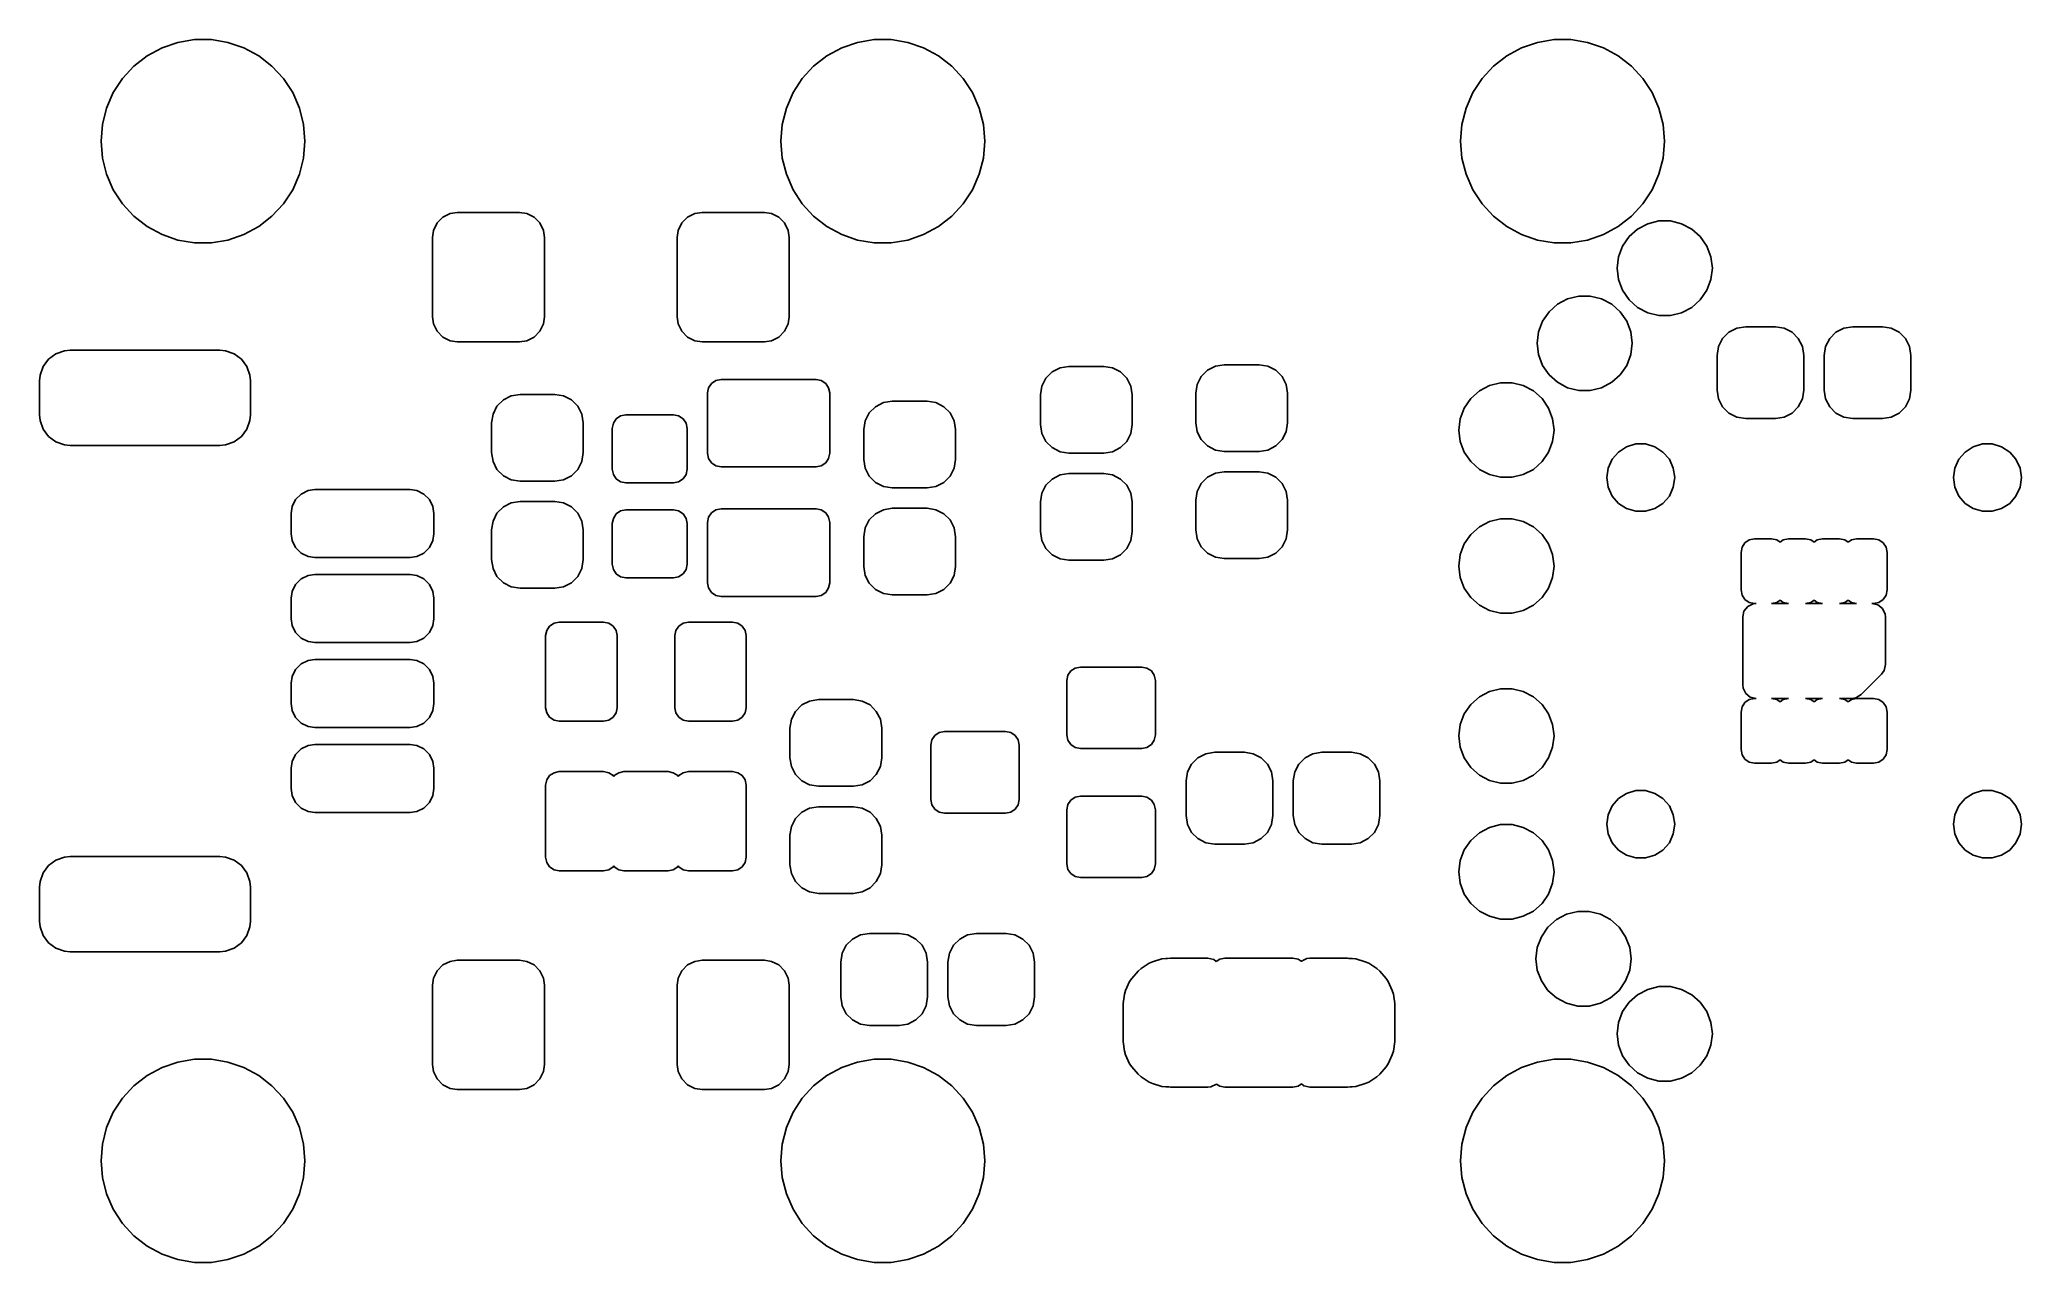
# Model space of a CAD drawing. Extents: x 0 to 1.15, y -0.06 to 0.65.
import ezdxf

# ---------------------------------------------------------------- set-up
doc = ezdxf.new("R2010")
doc.units = 0
doc.header["$MEASUREMENT"] = 0
doc.layers.add('BLACK', color=7, linetype='CONTINUOUS')

msp = doc.modelspace()

# ---------------------------------------------------------------- linework, layer by layer
at = {"layer": 'BLACK', "linetype": 'CONTINUOUS'}
for p, q in [((0.0661, 0.64), (0.0747, 0.6446)), ((0.0747, 0.6446), (0.0839, 0.6478)), ((0.0839, 0.6478), (0.0935, 0.6494)), ((0.0935, 0.6494), (0.1033, 0.6494)), ((0.1033, 0.6494), (0.1129, 0.6478)), ((0.1129, 0.6478), (0.1221, 0.6446)), ((0.1221, 0.6446), (0.1307, 0.64)), ((0.4598, 0.64), (0.4684, 0.6446)), ((0.4684, 0.6446), (0.4776, 0.6478)), ((0.4776, 0.6478), (0.4872, 0.6494)), ((0.4872, 0.6494), (0.497, 0.6494)), ((0.497, 0.6494), (0.5066, 0.6478)), ((0.5066, 0.6478), (0.5158, 0.6446)), ((0.5158, 0.6446), (0.5244, 0.64)), ((0.8535, 0.64), (0.8621, 0.6446)), ((0.8621, 0.6446), (0.8713, 0.6478)), ((0.8713, 0.6478), (0.881, 0.6494)), ((0.881, 0.6494), (0.8907, 0.6494)), ((0.8907, 0.6494), (0.9003, 0.6478)), ((0.9003, 0.6478), (0.9095, 0.6446)), ((0.9095, 0.6446), (0.9181, 0.64)), ((0.0518, 0.6268), (0.0584, 0.634)), ((0.0584, 0.634), (0.0661, 0.64)), ((0.1307, 0.64), (0.1384, 0.634)), ((0.1384, 0.634), (0.145, 0.6268)), ((0.4455, 0.6268), (0.4521, 0.634)), ((0.4521, 0.634), (0.4598, 0.64)), ((0.5244, 0.64), (0.5321, 0.634)), ((0.5321, 0.634), (0.5387, 0.6268)), ((0.8392, 0.6268), (0.8458, 0.634)), ((0.8458, 0.634), (0.8535, 0.64)), ((0.9181, 0.64), (0.9258, 0.634)), ((0.9258, 0.634), (0.9324, 0.6268)), ((0.0465, 0.6187), (0.0518, 0.6268)), ((0.145, 0.6268), (0.1504, 0.6187)), ((0.4402, 0.6187), (0.4455, 0.6268)), ((0.5387, 0.6268), (0.5441, 0.6187)), ((0.8339, 0.6187), (0.8392, 0.6268)), ((0.9324, 0.6268), (0.9378, 0.6187)), ((0.0402, 0.6003), (0.0426, 0.6097)), ((0.0426, 0.6097), (0.0465, 0.6187)), ((0.1504, 0.6187), (0.1543, 0.6097)), ((0.1543, 0.6097), (0.1567, 0.6003)), ((0.4339, 0.6003), (0.4363, 0.6097)), ((0.4363, 0.6097), (0.4402, 0.6187)), ((0.5441, 0.6187), (0.548, 0.6097)), ((0.548, 0.6097), (0.5504, 0.6003)), ((0.8276, 0.6003), (0.83, 0.6097)), ((0.83, 0.6097), (0.8339, 0.6187)), ((0.9378, 0.6187), (0.9417, 0.6097)), ((0.9417, 0.6097), (0.9441, 0.6003)), ((0.0394, 0.5906), (0.0402, 0.6003)), ((0.1567, 0.6003), (0.1575, 0.5906)), ((0.4331, 0.5906), (0.4339, 0.6003)), ((0.5504, 0.6003), (0.5512, 0.5906)), ((0.8268, 0.5906), (0.8276, 0.6003)), ((0.9441, 0.6003), (0.9449, 0.5906)), ((0.0402, 0.5808), (0.0394, 0.5906)), ((0.1575, 0.5906), (0.1567, 0.5808)), ((0.4339, 0.5808), (0.4331, 0.5906)), ((0.5512, 0.5906), (0.5504, 0.5808)), ((0.8276, 0.5808), (0.8268, 0.5906)), ((0.9449, 0.5906), (0.9441, 0.5808)), ((0.0426, 0.5714), (0.0402, 0.5808)), ((0.1567, 0.5808), (0.1543, 0.5714)), ((0.4363, 0.5714), (0.4339, 0.5808)), ((0.5504, 0.5808), (0.548, 0.5714)), ((0.83, 0.5714), (0.8276, 0.5808)), ((0.9441, 0.5808), (0.9417, 0.5714)), ((0.0465, 0.5624), (0.0426, 0.5714)), ((0.0518, 0.5543), (0.0465, 0.5624)), ((0.1504, 0.5624), (0.145, 0.5543)), ((0.1543, 0.5714), (0.1504, 0.5624)), ((0.4402, 0.5624), (0.4363, 0.5714)), ((0.4455, 0.5543), (0.4402, 0.5624)), ((0.5441, 0.5624), (0.5387, 0.5543)), ((0.548, 0.5714), (0.5441, 0.5624)), ((0.8339, 0.5624), (0.83, 0.5714)), ((0.8392, 0.5543), (0.8339, 0.5624)), ((0.9378, 0.5624), (0.9324, 0.5543)), ((0.9417, 0.5714), (0.9378, 0.5624)), ((0.0584, 0.5471), (0.0518, 0.5543)), ((0.145, 0.5543), (0.1384, 0.5471)), ((0.4521, 0.5471), (0.4455, 0.5543)), ((0.5387, 0.5543), (0.5321, 0.5471)), ((0.8458, 0.5471), (0.8392, 0.5543)), ((0.9324, 0.5543), (0.9258, 0.5471)), ((0.0661, 0.5411), (0.0584, 0.5471)), ((0.0747, 0.5365), (0.0661, 0.5411)), ((0.1307, 0.5411), (0.1221, 0.5365)), ((0.1384, 0.5471), (0.1307, 0.5411)), ((0.2319, 0.5389), (0.234, 0.5432)), ((0.234, 0.5432), (0.2373, 0.5465)), ((0.2373, 0.5465), (0.2416, 0.5486)), ((0.2416, 0.5486), (0.2457, 0.5492)), ((0.2457, 0.5492), (0.2818, 0.5492)), ((0.2818, 0.5492), (0.2859, 0.5486)), ((0.2859, 0.5486), (0.2902, 0.5465)), ((0.2902, 0.5465), (0.2936, 0.5432)), ((0.2936, 0.5432), (0.2957, 0.5389)), ((0.3736, 0.5389), (0.3757, 0.5432)), ((0.3757, 0.5432), (0.3791, 0.5465)), ((0.3791, 0.5465), (0.3833, 0.5486)), ((0.3833, 0.5486), (0.3875, 0.5492)), ((0.3875, 0.5492), (0.4236, 0.5492)), ((0.4236, 0.5492), (0.4277, 0.5486)), ((0.4277, 0.5486), (0.4319, 0.5465)), ((0.4319, 0.5465), (0.4353, 0.5432)), ((0.4353, 0.5432), (0.4374, 0.5389)), ((0.4598, 0.5411), (0.4521, 0.5471)), ((0.4684, 0.5365), (0.4598, 0.5411)), ((0.5244, 0.5411), (0.5158, 0.5365)), ((0.5321, 0.5471), (0.5244, 0.5411)), ((0.8535, 0.5411), (0.8458, 0.5471)), ((0.8621, 0.5365), (0.8535, 0.5411)), ((0.9181, 0.5411), (0.9095, 0.5365)), ((0.9258, 0.5471), (0.9181, 0.5411)), ((0.9244, 0.5353), (0.9293, 0.5397)), ((0.9293, 0.5397), (0.9352, 0.5428)), ((0.9352, 0.5428), (0.9417, 0.5444)), ((0.9417, 0.5444), (0.9483, 0.5444)), ((0.9483, 0.5444), (0.9548, 0.5428)), ((0.9548, 0.5428), (0.9607, 0.5397)), ((0.9607, 0.5397), (0.9656, 0.5353)), ((0.0839, 0.5333), (0.0747, 0.5365)), ((0.0935, 0.5317), (0.0839, 0.5333)), ((0.1033, 0.5317), (0.0935, 0.5317)), ((0.1129, 0.5333), (0.1033, 0.5317)), ((0.1221, 0.5365), (0.1129, 0.5333)), ((0.2313, 0.5348), (0.2319, 0.5389)), ((0.2313, 0.4888), (0.2313, 0.5348)), ((0.2957, 0.5389), (0.2963, 0.5348)), ((0.2963, 0.5348), (0.2963, 0.4888)), ((0.373, 0.5348), (0.3736, 0.5389)), ((0.373, 0.4888), (0.373, 0.5348)), ((0.4374, 0.5389), (0.438, 0.5348)), ((0.438, 0.5348), (0.438, 0.4888)), ((0.4776, 0.5333), (0.4684, 0.5365)), ((0.4872, 0.5317), (0.4776, 0.5333)), ((0.497, 0.5317), (0.4872, 0.5317)), ((0.5066, 0.5333), (0.497, 0.5317)), ((0.5158, 0.5365), (0.5066, 0.5333)), ((0.8713, 0.5333), (0.8621, 0.5365)), ((0.881, 0.5317), (0.8713, 0.5333)), ((0.8907, 0.5317), (0.881, 0.5317)), ((0.9003, 0.5333), (0.8907, 0.5317)), ((0.9095, 0.5365), (0.9003, 0.5333)), ((0.9182, 0.5236), (0.9206, 0.5298)), ((0.9206, 0.5298), (0.9244, 0.5353)), ((0.9656, 0.5353), (0.9694, 0.5298)), ((0.9694, 0.5298), (0.9718, 0.5236)), ((0.9174, 0.517), (0.9182, 0.5236)), ((0.9182, 0.5104), (0.9174, 0.517)), ((0.9718, 0.5236), (0.9726, 0.517)), ((0.9726, 0.517), (0.9718, 0.5104)), ((0.9206, 0.5042), (0.9182, 0.5104)), ((0.9718, 0.5104), (0.9694, 0.5042)), ((0.878, 0.4918), (0.883, 0.4962)), ((0.883, 0.4962), (0.8888, 0.4993)), ((0.8888, 0.4993), (0.8953, 0.5009)), ((0.8953, 0.5009), (0.9019, 0.5009)), ((0.9019, 0.5009), (0.9084, 0.4993)), ((0.9084, 0.4993), (0.9143, 0.4962)), ((0.9143, 0.4962), (0.9193, 0.4918)), ((0.9244, 0.4987), (0.9206, 0.5042)), ((0.9293, 0.4943), (0.9244, 0.4987)), ((0.9352, 0.4912), (0.9293, 0.4943)), ((0.9607, 0.4943), (0.9548, 0.4912)), ((0.9656, 0.4987), (0.9607, 0.4943)), ((0.9694, 0.5042), (0.9656, 0.4987)), ((0.2319, 0.4847), (0.2313, 0.4888)), ((0.234, 0.4805), (0.2319, 0.4847)), ((0.2957, 0.4847), (0.2936, 0.4805)), ((0.2963, 0.4888), (0.2957, 0.4847)), ((0.3736, 0.4847), (0.373, 0.4888)), ((0.3757, 0.4805), (0.3736, 0.4847)), ((0.4374, 0.4847), (0.4353, 0.4805)), ((0.438, 0.4888), (0.4374, 0.4847)), ((0.8719, 0.4801), (0.8742, 0.4864)), ((0.8742, 0.4864), (0.878, 0.4918)), ((0.9193, 0.4918), (0.923, 0.4864)), ((0.923, 0.4864), (0.9254, 0.4801)), ((0.9417, 0.4896), (0.9352, 0.4912)), ((0.9483, 0.4896), (0.9417, 0.4896)), ((0.9548, 0.4912), (0.9483, 0.4896)), ((0.9822, 0.4799), (0.9868, 0.4822)), ((0.9868, 0.4822), (0.9919, 0.483)), ((0.9919, 0.483), (1.0091, 0.483)), ((1.0091, 0.483), (1.0142, 0.4822)), ((1.0142, 0.4822), (1.0188, 0.4799)), ((1.0442, 0.4799), (1.0488, 0.4822)), ((1.0488, 0.4822), (1.0539, 0.483)), ((1.0539, 0.483), (1.0711, 0.483)), ((1.0711, 0.483), (1.0762, 0.4822)), ((1.0762, 0.4822), (1.0808, 0.4799)), ((0.2373, 0.4771), (0.234, 0.4805)), ((0.2416, 0.475), (0.2373, 0.4771)), ((0.2457, 0.4744), (0.2416, 0.475)), ((0.2818, 0.4744), (0.2457, 0.4744)), ((0.2859, 0.475), (0.2818, 0.4744)), ((0.2902, 0.4771), (0.2859, 0.475)), ((0.2936, 0.4805), (0.2902, 0.4771)), ((0.3791, 0.4771), (0.3757, 0.4805)), ((0.3833, 0.475), (0.3791, 0.4771)), ((0.3875, 0.4744), (0.3833, 0.475)), ((0.4236, 0.4744), (0.3875, 0.4744)), ((0.4277, 0.475), (0.4236, 0.4744)), ((0.4319, 0.4771), (0.4277, 0.475)), ((0.4353, 0.4805), (0.4319, 0.4771)), ((0.8711, 0.4736), (0.8719, 0.4801)), ((0.8719, 0.467), (0.8711, 0.4736)), ((0.9254, 0.4801), (0.9262, 0.4736)), ((0.9262, 0.4736), (0.9254, 0.467)), ((0.9754, 0.4665), (0.9762, 0.4716)), ((0.9762, 0.4716), (0.9785, 0.4762)), ((0.9785, 0.4762), (0.9822, 0.4799)), ((1.0188, 0.4799), (1.0224, 0.4762)), ((1.0224, 0.4762), (1.0248, 0.4716)), ((1.0248, 0.4716), (1.0256, 0.4665)), ((1.0374, 0.4665), (1.0382, 0.4716)), ((1.0382, 0.4716), (1.0406, 0.4762)), ((1.0406, 0.4762), (1.0442, 0.4799)), ((1.0808, 0.4799), (1.0844, 0.4762)), ((1.0844, 0.4762), (1.0868, 0.4716)), ((1.0868, 0.4716), (1.0876, 0.4665)), ((0.0041, 0.4551), (0.0059, 0.4601)), ((0.0059, 0.4601), (0.009, 0.4643)), ((0.009, 0.4643), (0.0133, 0.4674)), ((0.0133, 0.4674), (0.0182, 0.4692)), ((0.0182, 0.4692), (0.0215, 0.4695)), ((0.0215, 0.4695), (0.1082, 0.4695)), ((0.1082, 0.4695), (0.1115, 0.4692)), ((0.1115, 0.4692), (0.1164, 0.4674)), ((0.1164, 0.4674), (0.1207, 0.4643)), ((0.1207, 0.4643), (0.1238, 0.4601)), ((0.1238, 0.4601), (0.1256, 0.4551)), ((0.5902, 0.4569), (0.5948, 0.4593)), ((0.5948, 0.4593), (0.5999, 0.4601)), ((0.5999, 0.4601), (0.6201, 0.4601)), ((0.6201, 0.4601), (0.6252, 0.4593)), ((0.6252, 0.4593), (0.6298, 0.4569)), ((0.6802, 0.458), (0.6848, 0.4603)), ((0.6848, 0.4603), (0.6899, 0.4611)), ((0.6899, 0.4611), (0.7101, 0.4611)), ((0.7101, 0.4611), (0.7152, 0.4603)), ((0.7152, 0.4603), (0.7198, 0.458)), ((0.8742, 0.4607), (0.8719, 0.467)), ((0.878, 0.4553), (0.8742, 0.4607)), ((0.923, 0.4607), (0.9193, 0.4553)), ((0.9254, 0.467), (0.923, 0.4607)), ((0.9754, 0.4464), (0.9754, 0.4665)), ((1.0256, 0.4665), (1.0256, 0.4464)), ((1.0374, 0.4464), (1.0374, 0.4665)), ((1.0876, 0.4665), (1.0876, 0.4464)), ((0.0038, 0.4518), (0.0041, 0.4551)), ((0.0038, 0.4321), (0.0038, 0.4518)), ((0.1256, 0.4551), (0.1259, 0.4518)), ((0.1259, 0.4518), (0.1259, 0.4321)), ((0.3906, 0.4448), (0.3912, 0.4478)), ((0.3912, 0.4478), (0.393, 0.4503)), ((0.393, 0.4503), (0.3955, 0.452)), ((0.3955, 0.452), (0.3985, 0.4526)), ((0.3985, 0.4526), (0.4535, 0.4526)), ((0.4535, 0.4526), (0.4565, 0.452)), ((0.4565, 0.452), (0.4591, 0.4503)), ((0.4591, 0.4503), (0.4608, 0.4478)), ((0.4608, 0.4478), (0.4614, 0.4448)), ((0.5834, 0.4436), (0.5842, 0.4487)), ((0.5842, 0.4487), (0.5866, 0.4533)), ((0.5866, 0.4533), (0.5902, 0.4569)), ((0.6298, 0.4569), (0.6334, 0.4533)), ((0.6334, 0.4533), (0.6358, 0.4487)), ((0.6358, 0.4487), (0.6366, 0.4436)), ((0.6734, 0.4446), (0.6742, 0.4497)), ((0.6742, 0.4497), (0.6766, 0.4543)), ((0.6766, 0.4543), (0.6802, 0.458)), ((0.7198, 0.458), (0.7234, 0.4543)), ((0.7234, 0.4543), (0.7258, 0.4497)), ((0.7258, 0.4497), (0.7266, 0.4446)), ((0.8377, 0.4459), (0.8436, 0.449)), ((0.8436, 0.449), (0.85, 0.4506)), ((0.85, 0.4506), (0.8567, 0.4506)), ((0.8567, 0.4506), (0.8631, 0.449)), ((0.8631, 0.449), (0.869, 0.4459)), ((0.883, 0.4509), (0.878, 0.4553)), ((0.8888, 0.4478), (0.883, 0.4509)), ((0.8953, 0.4462), (0.8888, 0.4478)), ((0.9084, 0.4478), (0.9019, 0.4462)), ((0.9143, 0.4509), (0.9084, 0.4478)), ((0.9193, 0.4553), (0.9143, 0.4509)), ((0.2664, 0.4325), (0.2687, 0.4371)), ((0.2687, 0.4371), (0.2724, 0.4407)), ((0.2724, 0.4407), (0.277, 0.4431)), ((0.277, 0.4431), (0.2821, 0.4439)), ((0.2821, 0.4439), (0.3023, 0.4439)), ((0.3023, 0.4439), (0.3073, 0.4431)), ((0.3073, 0.4431), (0.3119, 0.4407)), ((0.3119, 0.4407), (0.3156, 0.4371)), ((0.3156, 0.4371), (0.3179, 0.4325)), ((0.3906, 0.4098), (0.3906, 0.4448)), ((0.4614, 0.4448), (0.4614, 0.4098)), ((0.4843, 0.4332), (0.4879, 0.4368)), ((0.4879, 0.4368), (0.4925, 0.4392)), ((0.4925, 0.4392), (0.4976, 0.44)), ((0.4976, 0.44), (0.5178, 0.44)), ((0.5178, 0.44), (0.5229, 0.4392)), ((0.5229, 0.4392), (0.5275, 0.4368)), ((0.5275, 0.4368), (0.5311, 0.4332)), ((0.5834, 0.4264), (0.5834, 0.4436)), ((0.6366, 0.4436), (0.6366, 0.4264)), ((0.6734, 0.4274), (0.6734, 0.4446)), ((0.7266, 0.4446), (0.7266, 0.4274)), ((0.8289, 0.436), (0.8327, 0.4415)), ((0.8327, 0.4415), (0.8377, 0.4459)), ((0.869, 0.4459), (0.874, 0.4415)), ((0.874, 0.4415), (0.8777, 0.436)), ((0.9019, 0.4462), (0.8953, 0.4462)), ((0.9762, 0.4413), (0.9754, 0.4464)), ((0.9785, 0.4367), (0.9762, 0.4413)), ((0.9822, 0.433), (0.9785, 0.4367)), ((1.0224, 0.4367), (1.0188, 0.433)), ((1.0248, 0.4413), (1.0224, 0.4367)), ((1.0256, 0.4464), (1.0248, 0.4413)), ((1.0382, 0.4413), (1.0374, 0.4464)), ((1.0406, 0.4367), (1.0382, 0.4413)), ((1.0442, 0.433), (1.0406, 0.4367)), ((1.0844, 0.4367), (1.0808, 0.433)), ((1.0868, 0.4413), (1.0844, 0.4367)), ((1.0876, 0.4464), (1.0868, 0.4413)), ((0.0041, 0.4288), (0.0038, 0.4321)), ((0.0059, 0.4238), (0.0041, 0.4288)), ((0.1256, 0.4288), (0.1238, 0.4238)), ((0.1259, 0.4321), (0.1256, 0.4288)), ((0.2656, 0.4274), (0.2664, 0.4325)), ((0.2656, 0.4102), (0.2656, 0.4274)), ((0.3179, 0.4325), (0.3187, 0.4274)), ((0.3187, 0.4274), (0.3187, 0.4102)), ((0.3355, 0.4242), (0.3361, 0.4272)), ((0.3361, 0.4272), (0.3378, 0.4298)), ((0.3378, 0.4298), (0.3403, 0.4315)), ((0.3403, 0.4315), (0.3433, 0.4321)), ((0.3433, 0.4321), (0.3709, 0.4321)), ((0.3709, 0.4321), (0.3739, 0.4315)), ((0.3739, 0.4315), (0.3765, 0.4298)), ((0.3765, 0.4298), (0.3782, 0.4272)), ((0.3782, 0.4272), (0.3788, 0.4242)), ((0.4811, 0.4235), (0.4819, 0.4286)), ((0.4819, 0.4286), (0.4843, 0.4332)), ((0.5311, 0.4332), (0.5335, 0.4286)), ((0.5335, 0.4286), (0.5343, 0.4235)), ((0.5842, 0.4213), (0.5834, 0.4264)), ((0.6366, 0.4264), (0.6358, 0.4213)), ((0.6742, 0.4223), (0.6734, 0.4274)), ((0.7266, 0.4274), (0.7258, 0.4223)), ((0.8258, 0.4232), (0.8266, 0.4298)), ((0.8266, 0.4298), (0.8289, 0.436)), ((0.8777, 0.436), (0.8801, 0.4298)), ((0.8801, 0.4298), (0.8809, 0.4232)), ((0.9868, 0.4307), (0.9822, 0.433)), ((0.9919, 0.4299), (0.9868, 0.4307)), ((1.0091, 0.4299), (0.9919, 0.4299)), ((1.0142, 0.4307), (1.0091, 0.4299)), ((1.0188, 0.433), (1.0142, 0.4307)), ((1.0488, 0.4307), (1.0442, 0.433)), ((1.0539, 0.4299), (1.0488, 0.4307)), ((1.0711, 0.4299), (1.0539, 0.4299)), ((1.0762, 0.4307), (1.0711, 0.4299)), ((1.0808, 0.433), (1.0762, 0.4307)), ((0.009, 0.4196), (0.0059, 0.4238)), ((0.0133, 0.4164), (0.009, 0.4196)), ((0.0182, 0.4147), (0.0133, 0.4164)), ((0.0215, 0.4144), (0.0182, 0.4147)), ((0.1082, 0.4144), (0.0215, 0.4144)), ((0.1115, 0.4147), (0.1082, 0.4144)), ((0.1164, 0.4164), (0.1115, 0.4147)), ((0.1207, 0.4196), (0.1164, 0.4164)), ((0.1238, 0.4238), (0.1207, 0.4196)), ((0.3355, 0.4006), (0.3355, 0.4242)), ((0.3788, 0.4242), (0.3788, 0.4006)), ((0.4811, 0.4062), (0.4811, 0.4235)), ((0.5343, 0.4235), (0.5343, 0.4062)), ((0.5866, 0.4167), (0.5842, 0.4213)), ((0.5902, 0.4131), (0.5866, 0.4167)), ((0.6334, 0.4167), (0.6298, 0.4131)), ((0.6358, 0.4213), (0.6334, 0.4167)), ((0.6766, 0.4177), (0.6742, 0.4223)), ((0.6802, 0.4141), (0.6766, 0.4177)), ((0.6848, 0.4117), (0.6802, 0.4141)), ((0.7198, 0.4141), (0.7152, 0.4117)), ((0.7234, 0.4177), (0.7198, 0.4141)), ((0.7258, 0.4223), (0.7234, 0.4177)), ((0.8266, 0.4166), (0.8258, 0.4232)), ((0.8289, 0.4104), (0.8266, 0.4166)), ((0.8801, 0.4166), (0.8777, 0.4104)), ((0.8809, 0.4232), (0.8801, 0.4166)), ((0.9182, 0.4105), (0.9229, 0.4136)), ((0.9229, 0.4136), (0.9283, 0.4152)), ((0.9283, 0.4152), (0.9339, 0.4152)), ((0.9339, 0.4152), (0.9393, 0.4136)), ((0.9393, 0.4136), (0.944, 0.4105)), ((1.119, 0.4105), (1.1237, 0.4136)), ((1.1237, 0.4136), (1.1291, 0.4152)), ((1.1291, 0.4152), (1.1347, 0.4152)), ((1.1347, 0.4152), (1.1401, 0.4136)), ((1.1401, 0.4136), (1.1448, 0.4105)), ((0.2664, 0.4051), (0.2656, 0.4102)), ((0.2687, 0.4005), (0.2664, 0.4051)), ((0.3179, 0.4051), (0.3156, 0.4005)), ((0.3187, 0.4102), (0.3179, 0.4051)), ((0.3912, 0.4068), (0.3906, 0.4098)), ((0.393, 0.4042), (0.3912, 0.4068)), ((0.3955, 0.4025), (0.393, 0.4042)), ((0.3985, 0.4019), (0.3955, 0.4025)), ((0.4535, 0.4019), (0.3985, 0.4019)), ((0.4565, 0.4025), (0.4535, 0.4019)), ((0.4591, 0.4042), (0.4565, 0.4025)), ((0.4608, 0.4068), (0.4591, 0.4042)), ((0.4614, 0.4098), (0.4608, 0.4068)), ((0.4819, 0.4012), (0.4811, 0.4062)), ((0.5343, 0.4062), (0.5335, 0.4012)), ((0.5948, 0.4107), (0.5902, 0.4131)), ((0.5999, 0.4099), (0.5948, 0.4107)), ((0.6201, 0.4099), (0.5999, 0.4099)), ((0.6252, 0.4107), (0.6201, 0.4099)), ((0.6298, 0.4131), (0.6252, 0.4107)), ((0.6899, 0.4109), (0.6848, 0.4117)), ((0.7101, 0.4109), (0.6899, 0.4109)), ((0.7152, 0.4117), (0.7101, 0.4109)), ((0.8327, 0.405), (0.8289, 0.4104)), ((0.8377, 0.4005), (0.8327, 0.405)), ((0.874, 0.405), (0.869, 0.4005)), ((0.8777, 0.4104), (0.874, 0.405)), ((0.9122, 0.4012), (0.9145, 0.4063)), ((0.9145, 0.4063), (0.9182, 0.4105)), ((0.944, 0.4105), (0.9477, 0.4063)), ((0.9477, 0.4063), (0.95, 0.4012)), ((1.113, 0.4012), (1.1153, 0.4063)), ((1.1153, 0.4063), (1.119, 0.4105)), ((1.1448, 0.4105), (1.1484, 0.4063)), ((1.1484, 0.4063), (1.1508, 0.4012)), ((0.2724, 0.3968), (0.2687, 0.4005)), ((0.277, 0.3945), (0.2724, 0.3968)), ((0.2821, 0.3937), (0.277, 0.3945)), ((0.3023, 0.3937), (0.2821, 0.3937)), ((0.3073, 0.3945), (0.3023, 0.3937)), ((0.3119, 0.3968), (0.3073, 0.3945)), ((0.3156, 0.4005), (0.3119, 0.3968)), ((0.3361, 0.3976), (0.3355, 0.4006)), ((0.3378, 0.395), (0.3361, 0.3976)), ((0.3403, 0.3933), (0.3378, 0.395)), ((0.3433, 0.3927), (0.3403, 0.3933)), ((0.3709, 0.3927), (0.3433, 0.3927)), ((0.3739, 0.3933), (0.3709, 0.3927)), ((0.3765, 0.395), (0.3739, 0.3933)), ((0.3782, 0.3976), (0.3765, 0.395)), ((0.3788, 0.4006), (0.3782, 0.3976)), ((0.4843, 0.3966), (0.4819, 0.4012)), ((0.4879, 0.3929), (0.4843, 0.3966)), ((0.4925, 0.3906), (0.4879, 0.3929)), ((0.4976, 0.3898), (0.4925, 0.3906)), ((0.5229, 0.3906), (0.5178, 0.3898)), ((0.5275, 0.3929), (0.5229, 0.3906)), ((0.5311, 0.3966), (0.5275, 0.3929)), ((0.5335, 0.4012), (0.5311, 0.3966)), ((0.5842, 0.3867), (0.5866, 0.3913)), ((0.5866, 0.3913), (0.5902, 0.3949)), ((0.5902, 0.3949), (0.5948, 0.3973)), ((0.5948, 0.3973), (0.5999, 0.3981)), ((0.5999, 0.3981), (0.6201, 0.3981)), ((0.6201, 0.3981), (0.6252, 0.3973)), ((0.6252, 0.3973), (0.6298, 0.3949)), ((0.6298, 0.3949), (0.6334, 0.3913)), ((0.6334, 0.3913), (0.6358, 0.3867)), ((0.6742, 0.3877), (0.6766, 0.3923)), ((0.6766, 0.3923), (0.6802, 0.3959)), ((0.6802, 0.3959), (0.6848, 0.3983)), ((0.6848, 0.3983), (0.6899, 0.3991)), ((0.6899, 0.3991), (0.7101, 0.3991)), ((0.7101, 0.3991), (0.7152, 0.3983)), ((0.7152, 0.3983), (0.7198, 0.3959)), ((0.7198, 0.3959), (0.7234, 0.3923)), ((0.7234, 0.3923), (0.7258, 0.3877)), ((0.8436, 0.3975), (0.8377, 0.4005)), ((0.85, 0.3959), (0.8436, 0.3975)), ((0.8567, 0.3959), (0.85, 0.3959)), ((0.8631, 0.3975), (0.8567, 0.3959)), ((0.869, 0.4005), (0.8631, 0.3975)), ((0.9114, 0.3957), (0.9122, 0.4012)), ((0.9122, 0.3901), (0.9114, 0.3957)), ((0.95, 0.4012), (0.9508, 0.3957)), ((0.9508, 0.3957), (0.95, 0.3901)), ((1.1122, 0.3957), (1.113, 0.4012)), ((1.113, 0.3901), (1.1122, 0.3957)), ((1.1508, 0.4012), (1.1516, 0.3957)), ((1.1516, 0.3957), (1.1508, 0.3901)), ((0.1495, 0.375), (0.1501, 0.3789)), ((0.1501, 0.3789), (0.1521, 0.383)), ((0.1521, 0.383), (0.1553, 0.3862)), ((0.1553, 0.3862), (0.1593, 0.3882)), ((0.1593, 0.3882), (0.1633, 0.3888)), ((0.1633, 0.3888), (0.2184, 0.3888)), ((0.2184, 0.3888), (0.2223, 0.3882)), ((0.2223, 0.3882), (0.2264, 0.3862)), ((0.2264, 0.3862), (0.2296, 0.383)), ((0.2296, 0.383), (0.2316, 0.3789)), ((0.2316, 0.3789), (0.2322, 0.375)), ((0.2724, 0.3787), (0.277, 0.3811)), ((0.277, 0.3811), (0.2821, 0.3819)), ((0.2821, 0.3819), (0.3023, 0.3819)), ((0.3023, 0.3819), (0.3073, 0.3811)), ((0.3073, 0.3811), (0.3119, 0.3787)), ((0.5178, 0.3898), (0.4976, 0.3898)), ((0.5834, 0.3816), (0.5842, 0.3867)), ((0.5834, 0.3644), (0.5834, 0.3816)), ((0.6358, 0.3867), (0.6366, 0.3816)), ((0.6366, 0.3816), (0.6366, 0.3644)), ((0.6734, 0.3826), (0.6742, 0.3877)), ((0.6734, 0.3654), (0.6734, 0.3826)), ((0.7258, 0.3877), (0.7266, 0.3826)), ((0.7266, 0.3826), (0.7266, 0.3654)), ((0.9145, 0.385), (0.9122, 0.3901)), ((0.9182, 0.3808), (0.9145, 0.385)), ((0.9229, 0.3778), (0.9182, 0.3808)), ((0.944, 0.3808), (0.9393, 0.3778)), ((0.9477, 0.385), (0.944, 0.3808)), ((0.95, 0.3901), (0.9477, 0.385)), ((1.1153, 0.385), (1.113, 0.3901)), ((1.119, 0.3808), (1.1153, 0.385)), ((1.1237, 0.3778), (1.119, 0.3808)), ((1.1448, 0.3808), (1.1401, 0.3778)), ((1.1484, 0.385), (1.1448, 0.3808)), ((1.1508, 0.3901), (1.1484, 0.385)), ((0.1495, 0.3632), (0.1495, 0.375)), ((0.2322, 0.375), (0.2322, 0.3632)), ((0.2656, 0.3654), (0.2664, 0.3705)), ((0.2664, 0.3705), (0.2687, 0.3751)), ((0.2687, 0.3751), (0.2724, 0.3787)), ((0.3119, 0.3787), (0.3156, 0.3751)), ((0.3156, 0.3751), (0.3179, 0.3705)), ((0.3179, 0.3705), (0.3187, 0.3654)), ((0.3355, 0.3691), (0.3361, 0.3721)), ((0.3355, 0.3455), (0.3355, 0.3691)), ((0.3361, 0.3721), (0.3378, 0.3747)), ((0.3378, 0.3747), (0.3403, 0.3764)), ((0.3403, 0.3764), (0.3433, 0.377)), ((0.3433, 0.377), (0.3709, 0.377)), ((0.3709, 0.377), (0.3739, 0.3764)), ((0.3739, 0.3764), (0.3765, 0.3747)), ((0.3765, 0.3747), (0.3782, 0.3721)), ((0.3782, 0.3721), (0.3788, 0.3691)), ((0.3788, 0.3691), (0.3788, 0.3455)), ((0.3906, 0.3698), (0.3912, 0.3728)), ((0.3906, 0.3348), (0.3906, 0.3698)), ((0.3912, 0.3728), (0.393, 0.3753)), ((0.393, 0.3753), (0.3955, 0.377)), ((0.3955, 0.377), (0.3985, 0.3776)), ((0.3985, 0.3776), (0.4535, 0.3776)), ((0.4535, 0.3776), (0.4565, 0.377)), ((0.4565, 0.377), (0.4591, 0.3753)), ((0.4591, 0.3753), (0.4608, 0.3728)), ((0.4608, 0.3728), (0.4614, 0.3698)), ((0.4614, 0.3698), (0.4614, 0.3348)), ((0.4819, 0.3666), (0.4843, 0.3712)), ((0.4843, 0.3712), (0.4879, 0.3748)), ((0.4879, 0.3748), (0.4925, 0.3771)), ((0.4925, 0.3771), (0.4976, 0.378)), ((0.4976, 0.378), (0.5178, 0.378)), ((0.5178, 0.378), (0.5229, 0.3771)), ((0.5229, 0.3771), (0.5275, 0.3748)), ((0.5275, 0.3748), (0.5311, 0.3712)), ((0.5311, 0.3712), (0.5335, 0.3666)), ((0.8377, 0.3672), (0.8436, 0.3703)), ((0.8436, 0.3703), (0.85, 0.3718)), ((0.85, 0.3718), (0.8567, 0.3718)), ((0.8567, 0.3718), (0.8631, 0.3703)), ((0.8631, 0.3703), (0.869, 0.3672)), ((0.9283, 0.3762), (0.9229, 0.3778)), ((0.9339, 0.3762), (0.9283, 0.3762)), ((0.9393, 0.3778), (0.9339, 0.3762)), ((1.1291, 0.3762), (1.1237, 0.3778)), ((1.1347, 0.3762), (1.1291, 0.3762)), ((1.1401, 0.3778), (1.1347, 0.3762)), ((0.1501, 0.3593), (0.1495, 0.3632)), ((0.1521, 0.3552), (0.1501, 0.3593)), ((0.2316, 0.3593), (0.2296, 0.3552)), ((0.2322, 0.3632), (0.2316, 0.3593)), ((0.2656, 0.3482), (0.2656, 0.3654)), ((0.3187, 0.3654), (0.3187, 0.3482)), ((0.4811, 0.3615), (0.4819, 0.3666)), ((0.4811, 0.3442), (0.4811, 0.3615)), ((0.5335, 0.3666), (0.5343, 0.3615)), ((0.5343, 0.3615), (0.5343, 0.3442)), ((0.5842, 0.3593), (0.5834, 0.3644)), ((0.5866, 0.3547), (0.5842, 0.3593)), ((0.6358, 0.3593), (0.6334, 0.3547)), ((0.6366, 0.3644), (0.6358, 0.3593)), ((0.6742, 0.3603), (0.6734, 0.3654)), ((0.6766, 0.3557), (0.6742, 0.3603)), ((0.7258, 0.3603), (0.7234, 0.3557)), ((0.7266, 0.3654), (0.7258, 0.3603)), ((0.8266, 0.3511), (0.8289, 0.3573)), ((0.8289, 0.3573), (0.8327, 0.3628)), ((0.8327, 0.3628), (0.8377, 0.3672)), ((0.869, 0.3672), (0.874, 0.3628)), ((0.874, 0.3628), (0.8777, 0.3573)), ((0.8777, 0.3573), (0.8801, 0.3511)), ((0.9898, 0.3554), (0.9915, 0.3579)), ((0.9915, 0.3579), (0.994, 0.3596)), ((0.994, 0.3596), (0.997, 0.3602)), ((0.997, 0.3602), (1.0069, 0.3602)), ((1.0069, 0.3602), (1.0099, 0.3596)), ((1.0099, 0.3596), (1.0118, 0.3584)), ((1.0118, 0.3584), (1.0137, 0.3596)), ((1.0137, 0.3596), (1.0167, 0.3602)), ((1.0167, 0.3602), (1.0266, 0.3602)), ((1.0266, 0.3602), (1.0296, 0.3596)), ((1.0296, 0.3596), (1.0315, 0.3584)), ((1.0315, 0.3584), (1.0334, 0.3596)), ((1.0334, 0.3596), (1.0364, 0.3602)), ((1.0364, 0.3602), (1.0463, 0.3602)), ((1.0463, 0.3602), (1.0493, 0.3596)), ((1.0493, 0.3596), (1.0512, 0.3584)), ((1.0512, 0.3584), (1.0531, 0.3596)), ((1.0531, 0.3596), (1.0561, 0.3602)), ((1.0561, 0.3602), (1.0659, 0.3602)), ((1.0659, 0.3602), (1.069, 0.3596)), ((1.069, 0.3596), (1.0715, 0.3579)), ((1.0715, 0.3579), (1.0732, 0.3554)), ((0.1553, 0.352), (0.1521, 0.3552)), ((0.1593, 0.35), (0.1553, 0.352)), ((0.1633, 0.3494), (0.1593, 0.35)), ((0.2184, 0.3494), (0.1633, 0.3494)), ((0.2223, 0.35), (0.2184, 0.3494)), ((0.2264, 0.352), (0.2223, 0.35)), ((0.2296, 0.3552), (0.2264, 0.352)), ((0.2664, 0.3431), (0.2656, 0.3482)), ((0.3187, 0.3482), (0.3179, 0.3431)), ((0.3361, 0.3425), (0.3355, 0.3455)), ((0.3788, 0.3455), (0.3782, 0.3425)), ((0.5902, 0.351), (0.5866, 0.3547)), ((0.5948, 0.3487), (0.5902, 0.351)), ((0.5999, 0.3479), (0.5948, 0.3487)), ((0.6201, 0.3479), (0.5999, 0.3479)), ((0.6252, 0.3487), (0.6201, 0.3479)), ((0.6298, 0.351), (0.6252, 0.3487)), ((0.6334, 0.3547), (0.6298, 0.351)), ((0.6802, 0.352), (0.6766, 0.3557)), ((0.6848, 0.3497), (0.6802, 0.352)), ((0.6899, 0.3489), (0.6848, 0.3497)), ((0.7101, 0.3489), (0.6899, 0.3489)), ((0.7152, 0.3497), (0.7101, 0.3489)), ((0.7198, 0.352), (0.7152, 0.3497)), ((0.7234, 0.3557), (0.7198, 0.352)), ((0.8258, 0.3445), (0.8266, 0.3511)), ((0.8266, 0.3379), (0.8258, 0.3445)), ((0.8801, 0.3511), (0.8809, 0.3445)), ((0.8809, 0.3445), (0.8801, 0.3379)), ((0.9892, 0.3524), (0.9898, 0.3554)), ((0.9892, 0.3307), (0.9892, 0.3524)), ((1.0732, 0.3554), (1.0738, 0.3524)), ((1.0738, 0.3524), (1.0738, 0.3307)), ((0.1501, 0.3297), (0.1521, 0.3338)), ((0.1521, 0.3338), (0.1553, 0.337)), ((0.1553, 0.337), (0.1593, 0.339)), ((0.1593, 0.339), (0.1633, 0.3396)), ((0.1633, 0.3396), (0.2184, 0.3396)), ((0.2184, 0.3396), (0.2223, 0.339)), ((0.2223, 0.339), (0.2264, 0.337)), ((0.2264, 0.337), (0.2296, 0.3338)), ((0.2296, 0.3338), (0.2316, 0.3297)), ((0.2687, 0.3385), (0.2664, 0.3431)), ((0.2724, 0.3348), (0.2687, 0.3385)), ((0.277, 0.3325), (0.2724, 0.3348)), ((0.3119, 0.3348), (0.3073, 0.3325)), ((0.3156, 0.3385), (0.3119, 0.3348)), ((0.3179, 0.3431), (0.3156, 0.3385)), ((0.3378, 0.3399), (0.3361, 0.3425)), ((0.3403, 0.3382), (0.3378, 0.3399)), ((0.3433, 0.3376), (0.3403, 0.3382)), ((0.3709, 0.3376), (0.3433, 0.3376)), ((0.3739, 0.3382), (0.3709, 0.3376)), ((0.3765, 0.3399), (0.3739, 0.3382)), ((0.3782, 0.3425), (0.3765, 0.3399)), ((0.3912, 0.3318), (0.3906, 0.3348)), ((0.4614, 0.3348), (0.4608, 0.3318)), ((0.4819, 0.3391), (0.4811, 0.3442)), ((0.4843, 0.3346), (0.4819, 0.3391)), ((0.4879, 0.3309), (0.4843, 0.3346)), ((0.5311, 0.3346), (0.5275, 0.3309)), ((0.5335, 0.3391), (0.5311, 0.3346)), ((0.5343, 0.3442), (0.5335, 0.3391)), ((0.8289, 0.3317), (0.8266, 0.3379)), ((0.8801, 0.3379), (0.8777, 0.3317)), ((0.1495, 0.3258), (0.1501, 0.3297)), ((0.1495, 0.314), (0.1495, 0.3258)), ((0.2316, 0.3297), (0.2322, 0.3258)), ((0.2322, 0.3258), (0.2322, 0.314)), ((0.2821, 0.3317), (0.277, 0.3325)), ((0.3023, 0.3317), (0.2821, 0.3317)), ((0.3073, 0.3325), (0.3023, 0.3317)), ((0.393, 0.3292), (0.3912, 0.3318)), ((0.3955, 0.3275), (0.393, 0.3292)), ((0.3985, 0.3269), (0.3955, 0.3275)), ((0.4535, 0.3269), (0.3985, 0.3269)), ((0.4565, 0.3275), (0.4535, 0.3269)), ((0.4591, 0.3292), (0.4565, 0.3275)), ((0.4608, 0.3318), (0.4591, 0.3292)), ((0.4925, 0.3286), (0.4879, 0.3309)), ((0.4976, 0.3278), (0.4925, 0.3286)), ((0.5178, 0.3278), (0.4976, 0.3278)), ((0.5229, 0.3286), (0.5178, 0.3278)), ((0.5275, 0.3309), (0.5229, 0.3286)), ((0.8327, 0.3262), (0.8289, 0.3317)), ((0.8377, 0.3218), (0.8327, 0.3262)), ((0.8436, 0.3187), (0.8377, 0.3218)), ((0.869, 0.3218), (0.8631, 0.3187)), ((0.874, 0.3262), (0.869, 0.3218)), ((0.8777, 0.3317), (0.874, 0.3262)), ((0.9898, 0.3277), (0.9892, 0.3307)), ((0.9915, 0.3251), (0.9898, 0.3277)), ((0.994, 0.3234), (0.9915, 0.3251)), ((0.9931, 0.3211), (0.9963, 0.3226)), ((0.997, 0.3228), (0.994, 0.3234)), ((0.9963, 0.3226), (0.998, 0.3228)), ((0.998, 0.3228), (0.997, 0.3228)), ((1.0099, 0.3234), (1.0069, 0.3228)), ((1.0069, 0.3228), (1.0167, 0.3228)), ((1.0118, 0.3247), (1.0099, 0.3234)), ((1.0137, 0.3234), (1.0118, 0.3247)), ((1.0167, 0.3228), (1.0137, 0.3234)), ((1.0296, 0.3234), (1.0266, 0.3228)), ((1.0266, 0.3228), (1.0364, 0.3228)), ((1.0315, 0.3247), (1.0296, 0.3234)), ((1.0334, 0.3234), (1.0315, 0.3247)), ((1.0364, 0.3228), (1.0334, 0.3234)), ((1.0493, 0.3234), (1.0463, 0.3228)), ((1.0463, 0.3228), (1.0561, 0.3228)), ((1.0512, 0.3247), (1.0493, 0.3234)), ((1.0531, 0.3234), (1.0512, 0.3247)), ((1.0561, 0.3228), (1.0531, 0.3234)), ((1.0659, 0.3228), (1.065, 0.3228)), ((1.065, 0.3228), (1.0684, 0.3221)), ((1.069, 0.3234), (1.0659, 0.3228)), ((1.0684, 0.3221), (1.0711, 0.3199)), ((1.0715, 0.3251), (1.069, 0.3234)), ((1.0732, 0.3277), (1.0715, 0.3251)), ((1.0738, 0.3307), (1.0732, 0.3277)), ((0.1501, 0.31), (0.1495, 0.314)), ((0.1521, 0.306), (0.1501, 0.31)), ((0.2316, 0.31), (0.2296, 0.306)), ((0.2322, 0.314), (0.2316, 0.31)), ((0.2992, 0.3097), (0.3018, 0.3114)), ((0.3018, 0.3114), (0.3048, 0.312)), ((0.3048, 0.312), (0.3304, 0.312)), ((0.3304, 0.312), (0.3334, 0.3114)), ((0.3334, 0.3114), (0.336, 0.3097)), ((0.374, 0.3097), (0.3766, 0.3114)), ((0.3766, 0.3114), (0.3796, 0.312)), ((0.3796, 0.312), (0.4052, 0.312)), ((0.4052, 0.312), (0.4082, 0.3114)), ((0.4082, 0.3114), (0.4108, 0.3097)), ((0.85, 0.3171), (0.8436, 0.3187)), ((0.8567, 0.3171), (0.85, 0.3171)), ((0.8631, 0.3187), (0.8567, 0.3171)), ((0.9902, 0.315), (0.9909, 0.3184)), ((0.9902, 0.2756), (0.9902, 0.315)), ((0.9909, 0.3184), (0.9931, 0.3211)), ((1.0711, 0.3199), (1.0726, 0.3167)), ((1.0726, 0.3167), (1.0728, 0.315)), ((1.0728, 0.315), (1.0728, 0.2874)), ((0.1553, 0.3028), (0.1521, 0.306)), ((0.1593, 0.3008), (0.1553, 0.3028)), ((0.1633, 0.3002), (0.1593, 0.3008)), ((0.2184, 0.3002), (0.1633, 0.3002)), ((0.2223, 0.3008), (0.2184, 0.3002)), ((0.2264, 0.3028), (0.2223, 0.3008)), ((0.2296, 0.306), (0.2264, 0.3028)), ((0.2969, 0.3042), (0.2975, 0.3072)), ((0.2969, 0.2624), (0.2969, 0.3042)), ((0.2975, 0.3072), (0.2992, 0.3097)), ((0.336, 0.3097), (0.3377, 0.3072)), ((0.3377, 0.3072), (0.3383, 0.3042)), ((0.3383, 0.3042), (0.3383, 0.2624)), ((0.3717, 0.3042), (0.3723, 0.3072)), ((0.3717, 0.2624), (0.3717, 0.3042)), ((0.3723, 0.3072), (0.374, 0.3097)), ((0.4108, 0.3097), (0.4125, 0.3072)), ((0.4125, 0.3072), (0.4131, 0.3042)), ((0.4131, 0.3042), (0.4131, 0.2624)), ((0.1521, 0.2846), (0.1553, 0.2878)), ((0.1553, 0.2878), (0.1593, 0.2898)), ((0.1593, 0.2898), (0.1633, 0.2904)), ((0.1633, 0.2904), (0.2184, 0.2904)), ((0.2184, 0.2904), (0.2223, 0.2898)), ((0.2223, 0.2898), (0.2264, 0.2878)), ((0.2264, 0.2878), (0.2296, 0.2846)), ((1.0728, 0.2874), (1.0721, 0.284)), ((0.1495, 0.2766), (0.1501, 0.2805)), ((0.1495, 0.2648), (0.1495, 0.2766)), ((0.1501, 0.2805), (0.1521, 0.2846)), ((0.2296, 0.2846), (0.2316, 0.2805)), ((0.2316, 0.2805), (0.2322, 0.2766)), ((0.2322, 0.2766), (0.2322, 0.2648)), ((0.5988, 0.2781), (0.5994, 0.2812)), ((0.5988, 0.2467), (0.5988, 0.2781)), ((0.5994, 0.2812), (0.6011, 0.2837)), ((0.6011, 0.2837), (0.6036, 0.2854)), ((0.6036, 0.2854), (0.6067, 0.286)), ((0.6067, 0.286), (0.6421, 0.286)), ((0.6421, 0.286), (0.6451, 0.2854)), ((0.6451, 0.2854), (0.6477, 0.2837)), ((0.6477, 0.2837), (0.6494, 0.2812)), ((0.6494, 0.2812), (0.65, 0.2781)), ((0.65, 0.2781), (0.65, 0.2467)), ((0.9904, 0.2738), (0.9902, 0.2756)), ((1.0705, 0.2818), (1.0587, 0.27)), ((1.0721, 0.284), (1.0705, 0.2818)), ((0.1501, 0.2608), (0.1495, 0.2648)), ((0.2322, 0.2648), (0.2316, 0.2608)), ((0.4452, 0.264), (0.4498, 0.2663)), ((0.4498, 0.2663), (0.4549, 0.2671)), ((0.4549, 0.2671), (0.4751, 0.2671)), ((0.4751, 0.2671), (0.4802, 0.2663)), ((0.4802, 0.2663), (0.4848, 0.264)), ((0.8289, 0.2589), (0.8327, 0.2643)), ((0.8327, 0.2643), (0.8377, 0.2687)), ((0.8377, 0.2687), (0.8436, 0.2718)), ((0.8436, 0.2718), (0.85, 0.2734)), ((0.85, 0.2734), (0.8567, 0.2734)), ((0.8567, 0.2734), (0.8631, 0.2718)), ((0.8631, 0.2718), (0.869, 0.2687)), ((0.869, 0.2687), (0.874, 0.2643)), ((0.874, 0.2643), (0.8777, 0.2589)), ((0.9898, 0.2629), (0.9915, 0.2654)), ((0.9919, 0.2707), (0.9904, 0.2738)), ((0.9915, 0.2654), (0.994, 0.2671)), ((0.9946, 0.2685), (0.9919, 0.2707)), ((0.994, 0.2671), (0.997, 0.2677)), ((0.998, 0.2677), (0.9946, 0.2685)), ((0.997, 0.2677), (0.998, 0.2677)), ((1.0167, 0.2677), (1.0069, 0.2677)), ((1.0069, 0.2677), (1.0099, 0.2671)), ((1.0099, 0.2671), (1.0118, 0.2658)), ((1.0118, 0.2658), (1.0137, 0.2671)), ((1.0137, 0.2671), (1.0167, 0.2677)), ((1.0364, 0.2677), (1.0266, 0.2677)), ((1.0266, 0.2677), (1.0296, 0.2671)), ((1.0296, 0.2671), (1.0315, 0.2658)), ((1.0315, 0.2658), (1.0334, 0.2671)), ((1.0334, 0.2671), (1.0364, 0.2677)), ((1.0531, 0.2677), (1.0463, 0.2677)), ((1.0463, 0.2677), (1.0493, 0.2671)), ((1.0493, 0.2671), (1.0512, 0.2658)), ((1.0512, 0.2658), (1.0531, 0.2671)), ((1.0558, 0.2682), (1.0531, 0.2677)), ((1.0531, 0.2671), (1.0561, 0.2677)), ((1.0587, 0.27), (1.0558, 0.2682)), ((1.0561, 0.2677), (1.0659, 0.2677)), ((1.0659, 0.2677), (1.069, 0.2671)), ((1.069, 0.2671), (1.0715, 0.2654)), ((1.0715, 0.2654), (1.0732, 0.2629)), ((0.1521, 0.2568), (0.1501, 0.2608)), ((0.1553, 0.2535), (0.1521, 0.2568)), ((0.1593, 0.2516), (0.1553, 0.2535)), ((0.2264, 0.2535), (0.2223, 0.2516)), ((0.2296, 0.2568), (0.2264, 0.2535)), ((0.2316, 0.2608), (0.2296, 0.2568)), ((0.2975, 0.2594), (0.2969, 0.2624)), ((0.2992, 0.2569), (0.2975, 0.2594)), ((0.3018, 0.2552), (0.2992, 0.2569)), ((0.3048, 0.2546), (0.3018, 0.2552)), ((0.3304, 0.2546), (0.3048, 0.2546)), ((0.3334, 0.2552), (0.3304, 0.2546)), ((0.336, 0.2569), (0.3334, 0.2552)), ((0.3377, 0.2594), (0.336, 0.2569)), ((0.3383, 0.2624), (0.3377, 0.2594)), ((0.3723, 0.2594), (0.3717, 0.2624)), ((0.374, 0.2569), (0.3723, 0.2594)), ((0.3766, 0.2552), (0.374, 0.2569)), ((0.3796, 0.2546), (0.3766, 0.2552)), ((0.4052, 0.2546), (0.3796, 0.2546)), ((0.4082, 0.2552), (0.4052, 0.2546)), ((0.4108, 0.2569), (0.4082, 0.2552)), ((0.4125, 0.2594), (0.4108, 0.2569)), ((0.4131, 0.2624), (0.4125, 0.2594)), ((0.4384, 0.2506), (0.4392, 0.2557)), ((0.4392, 0.2557), (0.4416, 0.2603)), ((0.4416, 0.2603), (0.4452, 0.264)), ((0.4848, 0.264), (0.4884, 0.2603)), ((0.4884, 0.2603), (0.4908, 0.2557)), ((0.4908, 0.2557), (0.4916, 0.2506)), ((0.8258, 0.2461), (0.8266, 0.2527)), ((0.8266, 0.2527), (0.8289, 0.2589)), ((0.8777, 0.2589), (0.8801, 0.2527)), ((0.8801, 0.2527), (0.8809, 0.2461)), ((0.9892, 0.2598), (0.9898, 0.2629)), ((0.9892, 0.2382), (0.9892, 0.2598)), ((1.0732, 0.2629), (1.0738, 0.2598)), ((1.0738, 0.2598), (1.0738, 0.2382)), ((0.1633, 0.251), (0.1593, 0.2516)), ((0.1593, 0.2406), (0.1633, 0.2411)), ((0.2184, 0.251), (0.1633, 0.251)), ((0.1633, 0.2411), (0.2184, 0.2411)), ((0.2223, 0.2516), (0.2184, 0.251)), ((0.2184, 0.2411), (0.2223, 0.2406)), ((0.4384, 0.2334), (0.4384, 0.2506)), ((0.4916, 0.2506), (0.4916, 0.2334)), ((0.52, 0.2407), (0.5206, 0.2438)), ((0.5206, 0.2438), (0.5223, 0.2463)), ((0.5223, 0.2463), (0.5249, 0.248)), ((0.5249, 0.248), (0.5279, 0.2486)), ((0.5279, 0.2486), (0.5633, 0.2486)), ((0.5633, 0.2486), (0.5664, 0.248)), ((0.5664, 0.248), (0.5689, 0.2463)), ((0.5689, 0.2463), (0.5706, 0.2438)), ((0.5706, 0.2438), (0.5712, 0.2407)), ((0.5994, 0.2436), (0.5988, 0.2467)), ((0.6011, 0.2411), (0.5994, 0.2436)), ((0.6036, 0.2394), (0.6011, 0.2411)), ((0.6477, 0.2411), (0.6451, 0.2394)), ((0.6494, 0.2436), (0.6477, 0.2411)), ((0.65, 0.2467), (0.6494, 0.2436)), ((0.8266, 0.2395), (0.8258, 0.2461)), ((0.8809, 0.2461), (0.8801, 0.2395)), ((0.1495, 0.2274), (0.1501, 0.2313)), ((0.1501, 0.2313), (0.1521, 0.2354)), ((0.1521, 0.2354), (0.1553, 0.2386)), ((0.1553, 0.2386), (0.1593, 0.2406)), ((0.2223, 0.2406), (0.2264, 0.2386)), ((0.2264, 0.2386), (0.2296, 0.2354)), ((0.2296, 0.2354), (0.2316, 0.2313)), ((0.2316, 0.2313), (0.2322, 0.2274)), ((0.4392, 0.2283), (0.4384, 0.2334)), ((0.4916, 0.2334), (0.4908, 0.2283)), ((0.52, 0.2093), (0.52, 0.2407)), ((0.5712, 0.2407), (0.5712, 0.2093)), ((0.6067, 0.2388), (0.6036, 0.2394)), ((0.6421, 0.2388), (0.6067, 0.2388)), ((0.6451, 0.2394), (0.6421, 0.2388)), ((0.6687, 0.2252), (0.671, 0.2298)), ((0.671, 0.2298), (0.6747, 0.2334)), ((0.6747, 0.2334), (0.6793, 0.2358)), ((0.6793, 0.2358), (0.6844, 0.2366)), ((0.6844, 0.2366), (0.7016, 0.2366)), ((0.7016, 0.2366), (0.7067, 0.2358)), ((0.7067, 0.2358), (0.7113, 0.2334)), ((0.7113, 0.2334), (0.7149, 0.2298)), ((0.7149, 0.2298), (0.7173, 0.2252)), ((0.7307, 0.2252), (0.7331, 0.2298)), ((0.7331, 0.2298), (0.7367, 0.2334)), ((0.7367, 0.2334), (0.7413, 0.2358)), ((0.7413, 0.2358), (0.7464, 0.2366)), ((0.7464, 0.2366), (0.7636, 0.2366)), ((0.7636, 0.2366), (0.7687, 0.2358)), ((0.7687, 0.2358), (0.7733, 0.2334)), ((0.7733, 0.2334), (0.7769, 0.2298)), ((0.7769, 0.2298), (0.7793, 0.2252)), ((0.8289, 0.2333), (0.8266, 0.2395)), ((0.8327, 0.2278), (0.8289, 0.2333)), ((0.8777, 0.2333), (0.874, 0.2278)), ((0.8801, 0.2395), (0.8777, 0.2333)), ((0.9898, 0.2352), (0.9892, 0.2382)), ((0.9915, 0.2326), (0.9898, 0.2352)), ((0.994, 0.2309), (0.9915, 0.2326)), ((0.997, 0.2303), (0.994, 0.2309)), ((1.0069, 0.2303), (0.997, 0.2303)), ((1.0099, 0.2309), (1.0069, 0.2303)), ((1.0118, 0.2322), (1.0099, 0.2309)), ((1.0137, 0.2309), (1.0118, 0.2322)), ((1.0167, 0.2303), (1.0137, 0.2309)), ((1.0266, 0.2303), (1.0167, 0.2303)), ((1.0296, 0.2309), (1.0266, 0.2303)), ((1.0315, 0.2322), (1.0296, 0.2309)), ((1.0334, 0.2309), (1.0315, 0.2322)), ((1.0364, 0.2303), (1.0334, 0.2309)), ((1.0463, 0.2303), (1.0364, 0.2303)), ((1.0493, 0.2309), (1.0463, 0.2303)), ((1.0512, 0.2322), (1.0493, 0.2309)), ((1.0531, 0.2309), (1.0512, 0.2322)), ((1.0561, 0.2303), (1.0531, 0.2309)), ((1.0659, 0.2303), (1.0561, 0.2303)), ((1.069, 0.2309), (1.0659, 0.2303)), ((1.0715, 0.2326), (1.069, 0.2309)), ((1.0732, 0.2352), (1.0715, 0.2326)), ((1.0738, 0.2382), (1.0732, 0.2352)), ((0.1495, 0.2156), (0.1495, 0.2274)), ((0.2322, 0.2274), (0.2322, 0.2156)), ((0.2969, 0.2176), (0.2975, 0.2206)), ((0.2975, 0.2206), (0.2992, 0.2231)), ((0.2992, 0.2231), (0.3018, 0.2248)), ((0.3018, 0.2248), (0.3048, 0.2254)), ((0.3048, 0.2254), (0.3304, 0.2254)), ((0.3304, 0.2254), (0.3334, 0.2248)), ((0.3334, 0.2248), (0.336, 0.2231)), ((0.336, 0.2231), (0.3363, 0.2226)), ((0.3363, 0.2226), (0.3366, 0.2231)), ((0.3366, 0.2231), (0.3392, 0.2248)), ((0.3392, 0.2248), (0.3422, 0.2254)), ((0.3422, 0.2254), (0.3678, 0.2254)), ((0.3678, 0.2254), (0.3708, 0.2248)), ((0.3708, 0.2248), (0.3734, 0.2231)), ((0.3734, 0.2231), (0.3737, 0.2226)), ((0.3737, 0.2226), (0.374, 0.2231)), ((0.374, 0.2231), (0.3766, 0.2248)), ((0.3766, 0.2248), (0.3796, 0.2254)), ((0.3796, 0.2254), (0.4052, 0.2254)), ((0.4052, 0.2254), (0.4082, 0.2248)), ((0.4082, 0.2248), (0.4108, 0.2231)), ((0.4108, 0.2231), (0.4125, 0.2206)), ((0.4125, 0.2206), (0.4131, 0.2176)), ((0.4416, 0.2237), (0.4392, 0.2283)), ((0.4452, 0.2201), (0.4416, 0.2237)), ((0.4498, 0.2177), (0.4452, 0.2201)), ((0.4848, 0.2201), (0.4802, 0.2177)), ((0.4884, 0.2237), (0.4848, 0.2201)), ((0.4908, 0.2283), (0.4884, 0.2237)), ((0.6679, 0.2201), (0.6687, 0.2252)), ((0.6679, 0.1999), (0.6679, 0.2201)), ((0.7173, 0.2252), (0.7181, 0.2201)), ((0.7181, 0.2201), (0.7181, 0.1999)), ((0.7299, 0.2201), (0.7307, 0.2252)), ((0.7299, 0.1999), (0.7299, 0.2201)), ((0.7793, 0.2252), (0.7801, 0.2201)), ((0.7801, 0.2201), (0.7801, 0.1999)), ((0.8377, 0.2234), (0.8327, 0.2278)), ((0.8436, 0.2203), (0.8377, 0.2234)), ((0.85, 0.2187), (0.8436, 0.2203)), ((0.8567, 0.2187), (0.85, 0.2187)), ((0.8631, 0.2203), (0.8567, 0.2187)), ((0.869, 0.2234), (0.8631, 0.2203)), ((0.874, 0.2278), (0.869, 0.2234)), ((0.1501, 0.2116), (0.1495, 0.2156)), ((0.1521, 0.2075), (0.1501, 0.2116)), ((0.1553, 0.2043), (0.1521, 0.2075)), ((0.2296, 0.2075), (0.2264, 0.2043)), ((0.2316, 0.2116), (0.2296, 0.2075)), ((0.2322, 0.2156), (0.2316, 0.2116)), ((0.2969, 0.1758), (0.2969, 0.2176)), ((0.4131, 0.2176), (0.4131, 0.1758)), ((0.4549, 0.2169), (0.4498, 0.2177)), ((0.4751, 0.2169), (0.4549, 0.2169)), ((0.4802, 0.2177), (0.4751, 0.2169)), ((0.5206, 0.2062), (0.52, 0.2093)), ((0.5712, 0.2093), (0.5706, 0.2062)), ((0.5994, 0.2064), (0.6011, 0.2089)), ((0.6011, 0.2089), (0.6036, 0.2106)), ((0.6036, 0.2106), (0.6067, 0.2112)), ((0.6067, 0.2112), (0.6421, 0.2112)), ((0.6421, 0.2112), (0.6451, 0.2106)), ((0.6451, 0.2106), (0.6477, 0.2089)), ((0.6477, 0.2089), (0.6494, 0.2064)), ((0.9145, 0.2055), (0.9182, 0.2098)), ((0.9182, 0.2098), (0.9229, 0.2128)), ((0.9229, 0.2128), (0.9283, 0.2144)), ((0.9283, 0.2144), (0.9339, 0.2144)), ((0.9339, 0.2144), (0.9393, 0.2128)), ((0.9393, 0.2128), (0.944, 0.2098)), ((0.944, 0.2098), (0.9477, 0.2055)), ((1.1153, 0.2055), (1.119, 0.2098)), ((1.119, 0.2098), (1.1237, 0.2128)), ((1.1237, 0.2128), (1.1291, 0.2144)), ((1.1291, 0.2144), (1.1347, 0.2144)), ((1.1347, 0.2144), (1.1401, 0.2128)), ((1.1401, 0.2128), (1.1448, 0.2098)), ((1.1448, 0.2098), (1.1484, 0.2055)), ((0.1593, 0.2023), (0.1553, 0.2043)), ((0.1633, 0.2018), (0.1593, 0.2023)), ((0.2184, 0.2018), (0.1633, 0.2018)), ((0.2223, 0.2023), (0.2184, 0.2018)), ((0.2264, 0.2043), (0.2223, 0.2023)), ((0.4392, 0.1937), (0.4416, 0.1983)), ((0.4416, 0.1983), (0.4452, 0.2019)), ((0.4452, 0.2019), (0.4498, 0.2043)), ((0.4498, 0.2043), (0.4549, 0.2051)), ((0.4549, 0.2051), (0.4751, 0.2051)), ((0.4751, 0.2051), (0.4802, 0.2043)), ((0.4802, 0.2043), (0.4848, 0.2019)), ((0.4848, 0.2019), (0.4884, 0.1983)), ((0.4884, 0.1983), (0.4908, 0.1937)), ((0.5223, 0.2037), (0.5206, 0.2062)), ((0.5249, 0.202), (0.5223, 0.2037)), ((0.5279, 0.2014), (0.5249, 0.202)), ((0.5633, 0.2014), (0.5279, 0.2014)), ((0.5664, 0.202), (0.5633, 0.2014)), ((0.5689, 0.2037), (0.5664, 0.202)), ((0.5706, 0.2062), (0.5689, 0.2037)), ((0.5988, 0.2033), (0.5994, 0.2064)), ((0.5988, 0.1719), (0.5988, 0.2033)), ((0.6494, 0.2064), (0.65, 0.2033)), ((0.65, 0.2033), (0.65, 0.1719)), ((0.6687, 0.1948), (0.6679, 0.1999)), ((0.7181, 0.1999), (0.7173, 0.1948)), ((0.7307, 0.1948), (0.7299, 0.1999)), ((0.7801, 0.1999), (0.7793, 0.1948)), ((0.9114, 0.1949), (0.9122, 0.2004)), ((0.9122, 0.2004), (0.9145, 0.2055)), ((0.9477, 0.2055), (0.95, 0.2004)), ((0.95, 0.2004), (0.9508, 0.1949)), ((1.1122, 0.1949), (1.113, 0.2004)), ((1.113, 0.2004), (1.1153, 0.2055)), ((1.1484, 0.2055), (1.1508, 0.2004)), ((1.1508, 0.2004), (1.1516, 0.1949)), ((0.4384, 0.1886), (0.4392, 0.1937)), ((0.4384, 0.1714), (0.4384, 0.1886)), ((0.4908, 0.1937), (0.4916, 0.1886)), ((0.4916, 0.1886), (0.4916, 0.1714)), ((0.671, 0.1902), (0.6687, 0.1948)), ((0.6747, 0.1866), (0.671, 0.1902)), ((0.6793, 0.1842), (0.6747, 0.1866)), ((0.6844, 0.1834), (0.6793, 0.1842)), ((0.7067, 0.1842), (0.7016, 0.1834)), ((0.7113, 0.1866), (0.7067, 0.1842)), ((0.7149, 0.1902), (0.7113, 0.1866)), ((0.7173, 0.1948), (0.7149, 0.1902)), ((0.7331, 0.1902), (0.7307, 0.1948)), ((0.7367, 0.1866), (0.7331, 0.1902)), ((0.7413, 0.1842), (0.7367, 0.1866)), ((0.7464, 0.1834), (0.7413, 0.1842)), ((0.7687, 0.1842), (0.7636, 0.1834)), ((0.7733, 0.1866), (0.7687, 0.1842)), ((0.7769, 0.1902), (0.7733, 0.1866)), ((0.7793, 0.1948), (0.7769, 0.1902)), ((0.8289, 0.1801), (0.8327, 0.1856)), ((0.8327, 0.1856), (0.8377, 0.19)), ((0.8377, 0.19), (0.8436, 0.1931)), ((0.8436, 0.1931), (0.85, 0.1947)), ((0.85, 0.1947), (0.8567, 0.1947)), ((0.8567, 0.1947), (0.8631, 0.1931)), ((0.8631, 0.1931), (0.869, 0.19)), ((0.869, 0.19), (0.874, 0.1856)), ((0.874, 0.1856), (0.8777, 0.1801)), ((0.9122, 0.1893), (0.9114, 0.1949)), ((0.9145, 0.1842), (0.9122, 0.1893)), ((0.9182, 0.18), (0.9145, 0.1842)), ((0.9477, 0.1842), (0.944, 0.18)), ((0.95, 0.1893), (0.9477, 0.1842)), ((0.9508, 0.1949), (0.95, 0.1893)), ((1.113, 0.1893), (1.1122, 0.1949)), ((1.1153, 0.1842), (1.113, 0.1893)), ((1.119, 0.18), (1.1153, 0.1842)), ((1.1484, 0.1842), (1.1448, 0.18)), ((1.1508, 0.1893), (1.1484, 0.1842)), ((1.1516, 0.1949), (1.1508, 0.1893)), ((0.009, 0.171), (0.0133, 0.1741)), ((0.0133, 0.1741), (0.0182, 0.1759)), ((0.0182, 0.1759), (0.0215, 0.1762)), ((0.0215, 0.1762), (0.1082, 0.1762)), ((0.1082, 0.1762), (0.1115, 0.1759)), ((0.1115, 0.1759), (0.1164, 0.1741)), ((0.1164, 0.1741), (0.1207, 0.171)), ((0.2975, 0.1728), (0.2969, 0.1758)), ((0.2992, 0.1703), (0.2975, 0.1728)), ((0.4125, 0.1728), (0.4108, 0.1703)), ((0.4131, 0.1758), (0.4125, 0.1728)), ((0.7016, 0.1834), (0.6844, 0.1834)), ((0.7636, 0.1834), (0.7464, 0.1834)), ((0.8258, 0.1673), (0.8266, 0.1739)), ((0.8266, 0.1739), (0.8289, 0.1801)), ((0.8777, 0.1801), (0.8801, 0.1739)), ((0.8801, 0.1739), (0.8809, 0.1673)), ((0.9229, 0.177), (0.9182, 0.18)), ((0.9283, 0.1754), (0.9229, 0.177)), ((0.9339, 0.1754), (0.9283, 0.1754)), ((0.9393, 0.177), (0.9339, 0.1754)), ((0.944, 0.18), (0.9393, 0.177)), ((1.1237, 0.177), (1.119, 0.18)), ((1.1291, 0.1754), (1.1237, 0.177)), ((1.1347, 0.1754), (1.1291, 0.1754)), ((1.1401, 0.177), (1.1347, 0.1754)), ((1.1448, 0.18), (1.1401, 0.177)), ((0.0038, 0.1585), (0.0041, 0.1618)), ((0.0041, 0.1618), (0.0059, 0.1667)), ((0.0059, 0.1667), (0.009, 0.171)), ((0.1207, 0.171), (0.1238, 0.1667)), ((0.1238, 0.1667), (0.1256, 0.1618)), ((0.1256, 0.1618), (0.1259, 0.1585)), ((0.3018, 0.1686), (0.2992, 0.1703)), ((0.3048, 0.168), (0.3018, 0.1686)), ((0.3304, 0.168), (0.3048, 0.168)), ((0.3334, 0.1686), (0.3304, 0.168)), ((0.336, 0.1703), (0.3334, 0.1686)), ((0.3363, 0.1708), (0.336, 0.1703)), ((0.3366, 0.1703), (0.3363, 0.1708)), ((0.3392, 0.1686), (0.3366, 0.1703)), ((0.3422, 0.168), (0.3392, 0.1686)), ((0.3678, 0.168), (0.3422, 0.168)), ((0.3708, 0.1686), (0.3678, 0.168)), ((0.3734, 0.1703), (0.3708, 0.1686)), ((0.3737, 0.1708), (0.3734, 0.1703)), ((0.374, 0.1703), (0.3737, 0.1708)), ((0.3766, 0.1686), (0.374, 0.1703)), ((0.3796, 0.168), (0.3766, 0.1686)), ((0.4052, 0.168), (0.3796, 0.168)), ((0.4082, 0.1686), (0.4052, 0.168)), ((0.4108, 0.1703), (0.4082, 0.1686)), ((0.4392, 0.1663), (0.4384, 0.1714)), ((0.4416, 0.1617), (0.4392, 0.1663)), ((0.4452, 0.1581), (0.4416, 0.1617)), ((0.4884, 0.1617), (0.4848, 0.1581)), ((0.4908, 0.1663), (0.4884, 0.1617)), ((0.4916, 0.1714), (0.4908, 0.1663)), ((0.5994, 0.1688), (0.5988, 0.1719)), ((0.6011, 0.1663), (0.5994, 0.1688)), ((0.6036, 0.1646), (0.6011, 0.1663)), ((0.6067, 0.164), (0.6036, 0.1646)), ((0.6421, 0.164), (0.6067, 0.164)), ((0.6451, 0.1646), (0.6421, 0.164)), ((0.6477, 0.1663), (0.6451, 0.1646)), ((0.6494, 0.1688), (0.6477, 0.1663)), ((0.65, 0.1719), (0.6494, 0.1688)), ((0.8266, 0.1607), (0.8258, 0.1673)), ((0.8289, 0.1545), (0.8266, 0.1607)), ((0.8801, 0.1607), (0.8777, 0.1545)), ((0.8809, 0.1673), (0.8801, 0.1607)), ((0.0038, 0.1388), (0.0038, 0.1585)), ((0.1259, 0.1585), (0.1259, 0.1388)), ((0.4498, 0.1557), (0.4452, 0.1581)), ((0.4549, 0.1549), (0.4498, 0.1557)), ((0.4751, 0.1549), (0.4549, 0.1549)), ((0.4802, 0.1557), (0.4751, 0.1549)), ((0.4848, 0.1581), (0.4802, 0.1557)), ((0.8327, 0.149), (0.8289, 0.1545)), ((0.8777, 0.1545), (0.874, 0.149)), ((0.0041, 0.1355), (0.0038, 0.1388)), ((0.1259, 0.1388), (0.1256, 0.1355)), ((0.8377, 0.1446), (0.8327, 0.149)), ((0.8436, 0.1416), (0.8377, 0.1446)), ((0.85, 0.14), (0.8436, 0.1416)), ((0.8567, 0.14), (0.85, 0.14)), ((0.8631, 0.1416), (0.8567, 0.14)), ((0.869, 0.1446), (0.8631, 0.1416)), ((0.874, 0.149), (0.869, 0.1446)), ((0.8774, 0.1353), (0.8823, 0.1397)), ((0.8823, 0.1397), (0.8882, 0.1428)), ((0.8882, 0.1428), (0.8947, 0.1444)), ((0.8947, 0.1444), (0.9013, 0.1444)), ((0.9013, 0.1444), (0.9078, 0.1428)), ((0.9078, 0.1428), (0.9137, 0.1397)), ((0.9137, 0.1397), (0.9186, 0.1353)), ((0.0059, 0.1305), (0.0041, 0.1355)), ((0.009, 0.1263), (0.0059, 0.1305)), ((0.1238, 0.1305), (0.1207, 0.1263)), ((0.1256, 0.1355), (0.1238, 0.1305)), ((0.471, 0.1248), (0.4747, 0.1284)), ((0.4747, 0.1284), (0.4793, 0.1308)), ((0.4793, 0.1308), (0.4844, 0.1316)), ((0.4844, 0.1316), (0.5016, 0.1316)), ((0.5016, 0.1316), (0.5067, 0.1308)), ((0.5067, 0.1308), (0.5113, 0.1284)), ((0.5113, 0.1284), (0.5149, 0.1248)), ((0.5331, 0.1248), (0.5367, 0.1284)), ((0.5367, 0.1284), (0.5413, 0.1308)), ((0.5413, 0.1308), (0.5464, 0.1316)), ((0.5464, 0.1316), (0.5636, 0.1316)), ((0.5636, 0.1316), (0.5687, 0.1308)), ((0.5687, 0.1308), (0.5733, 0.1284)), ((0.5733, 0.1284), (0.5769, 0.1248)), ((0.8712, 0.1236), (0.8736, 0.1298)), ((0.8736, 0.1298), (0.8774, 0.1353)), ((0.9186, 0.1353), (0.9224, 0.1298)), ((0.9224, 0.1298), (0.9248, 0.1236)), ((0.0133, 0.1231), (0.009, 0.1263)), ((0.0182, 0.1214), (0.0133, 0.1231)), ((0.0215, 0.1211), (0.0182, 0.1214)), ((0.1082, 0.1211), (0.0215, 0.1211)), ((0.1115, 0.1214), (0.1082, 0.1211)), ((0.1164, 0.1231), (0.1115, 0.1214)), ((0.1207, 0.1263), (0.1164, 0.1231)), ((0.2373, 0.1135), (0.2416, 0.1155)), ((0.2416, 0.1155), (0.2457, 0.1161)), ((0.2457, 0.1161), (0.2818, 0.1161)), ((0.2818, 0.1161), (0.2859, 0.1155)), ((0.2859, 0.1155), (0.2902, 0.1135)), ((0.3791, 0.1135), (0.3833, 0.1155)), ((0.3833, 0.1155), (0.3875, 0.1161)), ((0.3875, 0.1161), (0.4236, 0.1161)), ((0.4236, 0.1161), (0.4277, 0.1155)), ((0.4277, 0.1155), (0.4319, 0.1135)), ((0.4679, 0.1151), (0.4687, 0.1202)), ((0.4679, 0.0949), (0.4679, 0.1151)), ((0.4687, 0.1202), (0.471, 0.1248)), ((0.5149, 0.1248), (0.5173, 0.1202)), ((0.5173, 0.1202), (0.5181, 0.1151)), ((0.5181, 0.1151), (0.5181, 0.0949)), ((0.5299, 0.1151), (0.5307, 0.1202)), ((0.5299, 0.0949), (0.5299, 0.1151)), ((0.5307, 0.1202), (0.5331, 0.1248)), ((0.5769, 0.1248), (0.5793, 0.1202)), ((0.5793, 0.1202), (0.5801, 0.1151)), ((0.5801, 0.1151), (0.5801, 0.0949)), ((0.6464, 0.1144), (0.6484, 0.1153)), ((0.6484, 0.1153), (0.6538, 0.1169)), ((0.6538, 0.1169), (0.656, 0.1172)), ((0.656, 0.1172), (0.6571, 0.1172)), ((0.6571, 0.1172), (0.6588, 0.1174)), ((0.6571, 0.1172), (0.6571, 0.1172)), ((0.6588, 0.1174), (0.6805, 0.1174)), ((0.6805, 0.1174), (0.6839, 0.1166)), ((0.6839, 0.1166), (0.6853, 0.1155)), ((0.6853, 0.1155), (0.6873, 0.1168)), ((0.6873, 0.1168), (0.6903, 0.1174)), ((0.6903, 0.1174), (0.7297, 0.1174)), ((0.7297, 0.1174), (0.7327, 0.1168)), ((0.7327, 0.1168), (0.7345, 0.1156)), ((0.7345, 0.1156), (0.7346, 0.1157)), ((0.7346, 0.1157), (0.7378, 0.1172)), ((0.7378, 0.1172), (0.7395, 0.1174)), ((0.7395, 0.1174), (0.7612, 0.1174)), ((0.7612, 0.1174), (0.7621, 0.1172)), ((0.7621, 0.1172), (0.764, 0.1172)), ((0.764, 0.1172), (0.7662, 0.1169)), ((0.7662, 0.1169), (0.7716, 0.1153)), ((0.7716, 0.1153), (0.7736, 0.1144)), ((0.8704, 0.117), (0.8712, 0.1236)), ((0.8712, 0.1104), (0.8704, 0.117)), ((0.9248, 0.1236), (0.9256, 0.117)), ((0.9256, 0.117), (0.9248, 0.1104)), ((0.2313, 0.1017), (0.2319, 0.1058)), ((0.2319, 0.1058), (0.234, 0.1101)), ((0.234, 0.1101), (0.2373, 0.1135)), ((0.2902, 0.1135), (0.2936, 0.1101)), ((0.2936, 0.1101), (0.2957, 0.1058)), ((0.2957, 0.1058), (0.2963, 0.1017)), ((0.373, 0.1017), (0.3736, 0.1058)), ((0.3736, 0.1058), (0.3757, 0.1101)), ((0.3757, 0.1101), (0.3791, 0.1135)), ((0.4319, 0.1135), (0.4353, 0.1101)), ((0.4353, 0.1101), (0.4374, 0.1058)), ((0.4374, 0.1058), (0.438, 0.1017)), ((0.6328, 0.0987), (0.6351, 0.1038)), ((0.6351, 0.1038), (0.6363, 0.1056)), ((0.6363, 0.1056), (0.64, 0.1099)), ((0.64, 0.1099), (0.6417, 0.1113)), ((0.6417, 0.1113), (0.6464, 0.1144)), ((0.7736, 0.1144), (0.7783, 0.1113)), ((0.7783, 0.1113), (0.78, 0.1099)), ((0.78, 0.1099), (0.7837, 0.1056)), ((0.7837, 0.1056), (0.7849, 0.1038)), ((0.7849, 0.1038), (0.7872, 0.0987)), ((0.8736, 0.1042), (0.8712, 0.1104)), ((0.8774, 0.0987), (0.8736, 0.1042)), ((0.9224, 0.1042), (0.9186, 0.0987)), ((0.9248, 0.1104), (0.9224, 0.1042)), ((0.2313, 0.0558), (0.2313, 0.1017)), ((0.2963, 0.1017), (0.2963, 0.0558)), ((0.373, 0.0558), (0.373, 0.1017)), ((0.438, 0.1017), (0.438, 0.0558)), ((0.4687, 0.0898), (0.4679, 0.0949)), ((0.5181, 0.0949), (0.5173, 0.0898)), ((0.5307, 0.0898), (0.5299, 0.0949)), ((0.5801, 0.0949), (0.5793, 0.0898)), ((0.6313, 0.091), (0.6321, 0.0965)), ((0.6321, 0.0965), (0.6328, 0.0987)), ((0.7872, 0.0987), (0.7879, 0.0965)), ((0.7879, 0.0965), (0.7887, 0.091)), ((0.8823, 0.0943), (0.8774, 0.0987)), ((0.8882, 0.0912), (0.8823, 0.0943)), ((0.9137, 0.0943), (0.9078, 0.0912)), ((0.9186, 0.0987), (0.9137, 0.0943)), ((0.9206, 0.0864), (0.9244, 0.0918)), ((0.9244, 0.0918), (0.9293, 0.0962)), ((0.9293, 0.0962), (0.9352, 0.0993)), ((0.9352, 0.0993), (0.9417, 0.1009)), ((0.9417, 0.1009), (0.9483, 0.1009)), ((0.9483, 0.1009), (0.9548, 0.0993)), ((0.9548, 0.0993), (0.9607, 0.0962)), ((0.9607, 0.0962), (0.9656, 0.0918)), ((0.9656, 0.0918), (0.9694, 0.0864)), ((0.471, 0.0852), (0.4687, 0.0898)), ((0.4747, 0.0816), (0.471, 0.0852)), ((0.4793, 0.0792), (0.4747, 0.0816)), ((0.5113, 0.0816), (0.5067, 0.0792)), ((0.5149, 0.0852), (0.5113, 0.0816)), ((0.5173, 0.0898), (0.5149, 0.0852)), ((0.5331, 0.0852), (0.5307, 0.0898)), ((0.5367, 0.0816), (0.5331, 0.0852)), ((0.5413, 0.0792), (0.5367, 0.0816)), ((0.5733, 0.0816), (0.5687, 0.0792)), ((0.5769, 0.0852), (0.5733, 0.0816)), ((0.5793, 0.0898), (0.5769, 0.0852)), ((0.6313, 0.0898), (0.6313, 0.091)), ((0.6313, 0.0702), (0.6313, 0.0898)), ((0.7887, 0.091), (0.7887, 0.0898)), ((0.7887, 0.0898), (0.7887, 0.0702)), ((0.8947, 0.0896), (0.8882, 0.0912)), ((0.9013, 0.0896), (0.8947, 0.0896)), ((0.9078, 0.0912), (0.9013, 0.0896)), ((0.9182, 0.0801), (0.9206, 0.0864)), ((0.9694, 0.0864), (0.9718, 0.0801)), ((0.4844, 0.0784), (0.4793, 0.0792)), ((0.5016, 0.0784), (0.4844, 0.0784)), ((0.5067, 0.0792), (0.5016, 0.0784)), ((0.5464, 0.0784), (0.5413, 0.0792)), ((0.5636, 0.0784), (0.5464, 0.0784)), ((0.5687, 0.0792), (0.5636, 0.0784)), ((0.6313, 0.069), (0.6313, 0.0702)), ((0.6321, 0.0635), (0.6313, 0.069)), ((0.7887, 0.069), (0.7879, 0.0635)), ((0.7887, 0.0702), (0.7887, 0.069)), ((0.9174, 0.0736), (0.9182, 0.0801)), ((0.9182, 0.067), (0.9174, 0.0736)), ((0.9718, 0.0801), (0.9726, 0.0736)), ((0.9726, 0.0736), (0.9718, 0.067)), ((0.0839, 0.0572), (0.0935, 0.0589)), ((0.0935, 0.0589), (0.1033, 0.0589)), ((0.1033, 0.0589), (0.1129, 0.0572)), ((0.4776, 0.0572), (0.4872, 0.0589)), ((0.4872, 0.0589), (0.497, 0.0589)), ((0.497, 0.0589), (0.5066, 0.0572)), ((0.6328, 0.0613), (0.6321, 0.0635)), ((0.6351, 0.0562), (0.6328, 0.0613)), ((0.7872, 0.0613), (0.7849, 0.0562)), ((0.7879, 0.0635), (0.7872, 0.0613)), ((0.8713, 0.0572), (0.881, 0.0589)), ((0.881, 0.0589), (0.8907, 0.0589)), ((0.8907, 0.0589), (0.9003, 0.0572)), ((0.9206, 0.0607), (0.9182, 0.067)), ((0.9244, 0.0553), (0.9206, 0.0607)), ((0.9694, 0.0607), (0.9656, 0.0553)), ((0.9718, 0.067), (0.9694, 0.0607)), ((0.0584, 0.0434), (0.0661, 0.0494)), ((0.0661, 0.0494), (0.0747, 0.0541)), ((0.0747, 0.0541), (0.0839, 0.0572)), ((0.1129, 0.0572), (0.1221, 0.0541)), ((0.1221, 0.0541), (0.1307, 0.0494)), ((0.1307, 0.0494), (0.1384, 0.0434)), ((0.2319, 0.0517), (0.2313, 0.0558)), ((0.234, 0.0474), (0.2319, 0.0517)), ((0.2373, 0.044), (0.234, 0.0474)), ((0.2936, 0.0474), (0.2902, 0.044)), ((0.2957, 0.0517), (0.2936, 0.0474)), ((0.2963, 0.0558), (0.2957, 0.0517)), ((0.3736, 0.0517), (0.373, 0.0558)), ((0.3757, 0.0474), (0.3736, 0.0517)), ((0.3791, 0.044), (0.3757, 0.0474)), ((0.4353, 0.0474), (0.4319, 0.044)), ((0.4374, 0.0517), (0.4353, 0.0474)), ((0.438, 0.0558), (0.4374, 0.0517)), ((0.4521, 0.0434), (0.4598, 0.0494)), ((0.4598, 0.0494), (0.4684, 0.0541)), ((0.4684, 0.0541), (0.4776, 0.0572)), ((0.5066, 0.0572), (0.5158, 0.0541)), ((0.5158, 0.0541), (0.5244, 0.0494)), ((0.5244, 0.0494), (0.5321, 0.0434)), ((0.6363, 0.0544), (0.6351, 0.0562)), ((0.64, 0.0501), (0.6363, 0.0544)), ((0.6417, 0.0487), (0.64, 0.0501)), ((0.6464, 0.0456), (0.6417, 0.0487)), ((0.7783, 0.0487), (0.7736, 0.0456)), ((0.78, 0.0501), (0.7783, 0.0487)), ((0.7837, 0.0544), (0.78, 0.0501)), ((0.7849, 0.0562), (0.7837, 0.0544)), ((0.8458, 0.0434), (0.8535, 0.0494)), ((0.8535, 0.0494), (0.8621, 0.0541)), ((0.8621, 0.0541), (0.8713, 0.0572)), ((0.9003, 0.0572), (0.9095, 0.0541)), ((0.9095, 0.0541), (0.9181, 0.0494)), ((0.9181, 0.0494), (0.9258, 0.0434)), ((0.9293, 0.0509), (0.9244, 0.0553)), ((0.9352, 0.0478), (0.9293, 0.0509)), ((0.9417, 0.0462), (0.9352, 0.0478)), ((0.9483, 0.0462), (0.9417, 0.0462)), ((0.9548, 0.0478), (0.9483, 0.0462)), ((0.9607, 0.0509), (0.9548, 0.0478)), ((0.9656, 0.0553), (0.9607, 0.0509)), ((0.0465, 0.0281), (0.0518, 0.0363)), ((0.0518, 0.0363), (0.0584, 0.0434)), ((0.1384, 0.0434), (0.145, 0.0363)), ((0.145, 0.0363), (0.1504, 0.0281)), ((0.2416, 0.0419), (0.2373, 0.044)), ((0.2457, 0.0413), (0.2416, 0.0419)), ((0.2818, 0.0413), (0.2457, 0.0413)), ((0.2859, 0.0419), (0.2818, 0.0413)), ((0.2902, 0.044), (0.2859, 0.0419)), ((0.3833, 0.0419), (0.3791, 0.044)), ((0.3875, 0.0413), (0.3833, 0.0419)), ((0.4236, 0.0413), (0.3875, 0.0413)), ((0.4277, 0.0419), (0.4236, 0.0413)), ((0.4319, 0.044), (0.4277, 0.0419)), ((0.4402, 0.0281), (0.4455, 0.0363)), ((0.4455, 0.0363), (0.4521, 0.0434)), ((0.5321, 0.0434), (0.5387, 0.0363)), ((0.5387, 0.0363), (0.5441, 0.0281)), ((0.6484, 0.0447), (0.6464, 0.0456)), ((0.6538, 0.0431), (0.6484, 0.0447)), ((0.656, 0.0428), (0.6538, 0.0431)), ((0.6579, 0.0428), (0.656, 0.0428)), ((0.6588, 0.0426), (0.6579, 0.0428)), ((0.6805, 0.0426), (0.6588, 0.0426)), ((0.6822, 0.0428), (0.6805, 0.0426)), ((0.6854, 0.0443), (0.6822, 0.0428)), ((0.6855, 0.0444), (0.6854, 0.0443)), ((0.6873, 0.0432), (0.6855, 0.0444)), ((0.6903, 0.0426), (0.6873, 0.0432)), ((0.7297, 0.0426), (0.6903, 0.0426)), ((0.7327, 0.0432), (0.7297, 0.0426)), ((0.7347, 0.0445), (0.7327, 0.0432)), ((0.7361, 0.0434), (0.7347, 0.0445)), ((0.7395, 0.0426), (0.7361, 0.0434)), ((0.7612, 0.0426), (0.7395, 0.0426)), ((0.7629, 0.0428), (0.7612, 0.0426)), ((0.764, 0.0428), (0.7629, 0.0428)), ((0.7629, 0.0428), (0.7629, 0.0428)), ((0.7662, 0.0431), (0.764, 0.0428)), ((0.7716, 0.0447), (0.7662, 0.0431)), ((0.7736, 0.0456), (0.7716, 0.0447)), ((0.8339, 0.0281), (0.8392, 0.0363)), ((0.8392, 0.0363), (0.8458, 0.0434)), ((0.9258, 0.0434), (0.9324, 0.0363)), ((0.9324, 0.0363), (0.9378, 0.0281)), ((0.0426, 0.0192), (0.0465, 0.0281)), ((0.1504, 0.0281), (0.1543, 0.0192)), ((0.4363, 0.0192), (0.4402, 0.0281)), ((0.5441, 0.0281), (0.548, 0.0192)), ((0.83, 0.0192), (0.8339, 0.0281)), ((0.9378, 0.0281), (0.9417, 0.0192)), ((0.0402, 0.0097), (0.0426, 0.0192)), ((0.1543, 0.0192), (0.1567, 0.0097)), ((0.4339, 0.0097), (0.4363, 0.0192)), ((0.548, 0.0192), (0.5504, 0.0097)), ((0.8276, 0.0097), (0.83, 0.0192)), ((0.9417, 0.0192), (0.9441, 0.0097)), ((0.0394, 0), (0.0402, 0.0097)), ((0.0402, -0.0097), (0.0394, 0)), ((0.1567, 0.0097), (0.1575, 0)), ((0.1575, 0), (0.1567, -0.0097)), ((0.4331, 0), (0.4339, 0.0097)), ((0.4339, -0.0097), (0.4331, 0)), ((0.5504, 0.0097), (0.5512, 0)), ((0.5512, 0), (0.5504, -0.0097)), ((0.8268, 0), (0.8276, 0.0097)), ((0.8276, -0.0097), (0.8268, 0)), ((0.9441, 0.0097), (0.9449, 0)), ((0.9449, 0), (0.9441, -0.0097)), ((0.0426, -0.0192), (0.0402, -0.0097)), ((0.1567, -0.0097), (0.1543, -0.0192)), ((0.4363, -0.0192), (0.4339, -0.0097)), ((0.5504, -0.0097), (0.548, -0.0192)), ((0.83, -0.0192), (0.8276, -0.0097)), ((0.9441, -0.0097), (0.9417, -0.0192)), ((0.0465, -0.0281), (0.0426, -0.0192)), ((0.1543, -0.0192), (0.1504, -0.0281)), ((0.4402, -0.0281), (0.4363, -0.0192)), ((0.548, -0.0192), (0.5441, -0.0281)), ((0.8339, -0.0281), (0.83, -0.0192)), ((0.9417, -0.0192), (0.9378, -0.0281)), ((0.0518, -0.0363), (0.0465, -0.0281)), ((0.1504, -0.0281), (0.145, -0.0363)), ((0.4455, -0.0363), (0.4402, -0.0281)), ((0.5441, -0.0281), (0.5387, -0.0363)), ((0.8392, -0.0363), (0.8339, -0.0281)), ((0.9378, -0.0281), (0.9324, -0.0363)), ((0.0584, -0.0434), (0.0518, -0.0363)), ((0.0661, -0.0494), (0.0584, -0.0434)), ((0.1384, -0.0434), (0.1307, -0.0494)), ((0.145, -0.0363), (0.1384, -0.0434)), ((0.4521, -0.0434), (0.4455, -0.0363)), ((0.4598, -0.0494), (0.4521, -0.0434)), ((0.5321, -0.0434), (0.5244, -0.0494)), ((0.5387, -0.0363), (0.5321, -0.0434)), ((0.8458, -0.0434), (0.8392, -0.0363)), ((0.8535, -0.0494), (0.8458, -0.0434)), ((0.9258, -0.0434), (0.9181, -0.0494)), ((0.9324, -0.0363), (0.9258, -0.0434)), ((0.0747, -0.0541), (0.0661, -0.0494)), ((0.0839, -0.0572), (0.0747, -0.0541)), ((0.0935, -0.0589), (0.0839, -0.0572)), ((0.1129, -0.0572), (0.1033, -0.0589)), ((0.1221, -0.0541), (0.1129, -0.0572)), ((0.1307, -0.0494), (0.1221, -0.0541)), ((0.4684, -0.0541), (0.4598, -0.0494)), ((0.4776, -0.0572), (0.4684, -0.0541)), ((0.4872, -0.0589), (0.4776, -0.0572)), ((0.5066, -0.0572), (0.497, -0.0589)), ((0.5158, -0.0541), (0.5066, -0.0572)), ((0.5244, -0.0494), (0.5158, -0.0541)), ((0.8621, -0.0541), (0.8535, -0.0494)), ((0.8713, -0.0572), (0.8621, -0.0541)), ((0.881, -0.0589), (0.8713, -0.0572)), ((0.9003, -0.0572), (0.8907, -0.0589)), ((0.9095, -0.0541), (0.9003, -0.0572)), ((0.9181, -0.0494), (0.9095, -0.0541)), ((0.1033, -0.0589), (0.0935, -0.0589)), ((0.497, -0.0589), (0.4872, -0.0589)), ((0.8907, -0.0589), (0.881, -0.0589))]:
    msp.add_line(p, q, dxfattribs=at)

doc.saveas('drawing.dxf')
